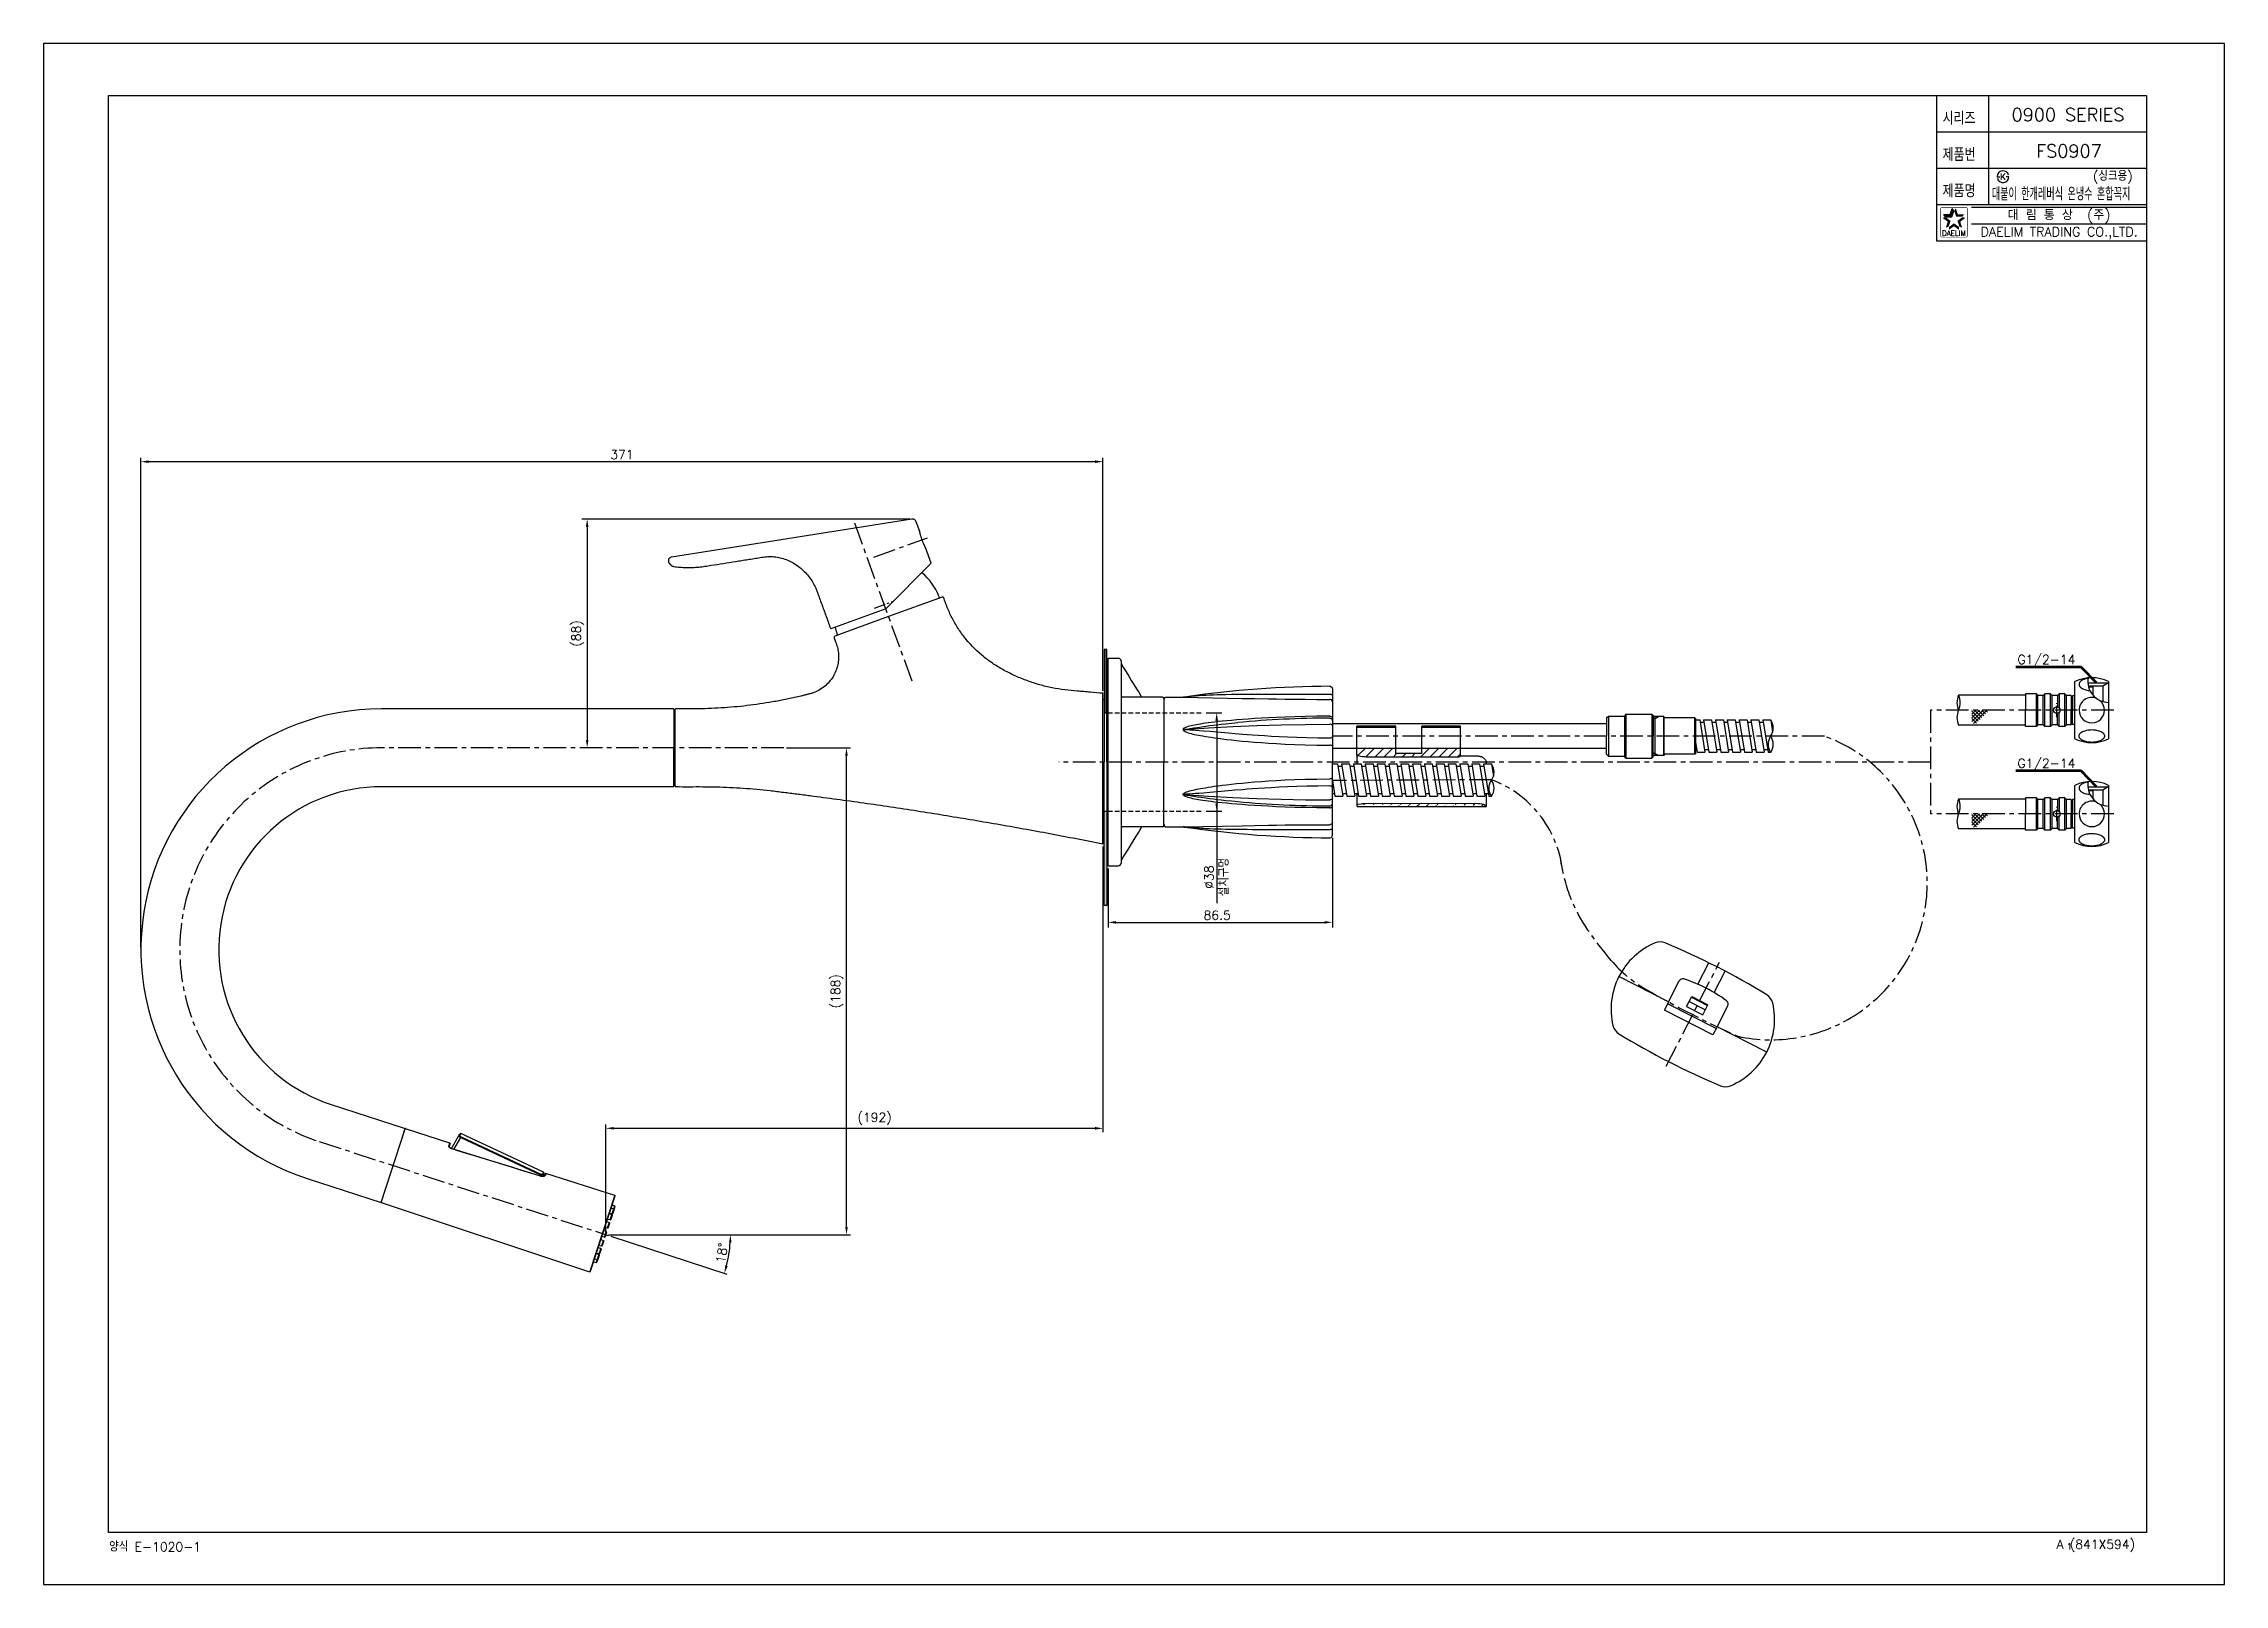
# Model space of a CAD drawing. Extents: x 18066 to 18907, y -8788 to -8194.
import ezdxf
from ezdxf.enums import TextEntityAlignment as Align

# ---------------------------------------------------------------- set-up
doc = ezdxf.new("R2010")
doc.units = 0
doc.header["$LTSCALE"] = 7
doc.header["$MEASUREMENT"] = 0
doc.linetypes.add('CENTER', pattern=[2, 1.25, -0.25, 0.25, -0.25])
doc.linetypes.add('HIDDEN', pattern=[0.375, 0.25, -0.125])
doc.layers.get('0').update_dxf_attribs({"color": 2, "linetype": 'CONTINUOUS'})
for name, color, linetype in [('CL', 1, 'CENTER'), ('D', 2, 'CONTINUOUS'), ('DIM', 2, 'CONTINUOUS'), ('DWG', 7, 'CONTINUOUS'), ('TXT', 4, 'CONTINUOUS'), ('W', 7, 'CONTINUOUS')]:
    doc.layers.add(name, color=color, linetype=linetype)
doc.styles.add('GHS', font='ROMANS.shx', dxfattribs={"bigfont": 'GHS.shx'})
doc.styles.add('HAN', font='TXT.shx', dxfattribs={"bigfont": 'GHS.shx'})
doc.styles.add('ROMANS', font='romans')
doc.dimstyles.new('STANDARD$7', dxfattribs={"dimtxt": 3.5, "dimasz": 3, "dimexe": 1, "dimexo": 1, "dimgap": 1, "dimtad": 1, "dimdec": 4, "dimdsep": 46, "dimtxsty": 'GHS', "dimcen": 1, "dimclrd": 256, "dimclre": 256, "dimclrt": 2, "dimadec": 4, "dimazin": 2, "dimtfac": 1, "dimtdec": 4, "dimtmove": 2, "dimatfit": 2, "dimfxl": 0, "dimtolj": 1, "dimtzin": 0, "dimlwd": -1, "dimlwe": -1, "dimarcsym": 0})
pattern_1 = [(90, (12423.04827, -23794.1919), (-0.3125, 0.15625), [0, -0.3125])]
pattern_2 = [(45, (17105.999, -6236.7626), (-1.767767, 1.767767), [])]

msp = doc.modelspace()

# ---------------------------------------------------------------- texts
at = {"color": 7, "style": 'GHS'}
for s, p in [('0900 SERIES', (18846.24, -8221.47)), ('FS0907', (18846.62, -8235.47))]:
    msp.add_text(s, height=5, dxfattribs=at).set_placement(p, align=Align.MIDDLE)
at = {"style": 'GHS', "width": 0.5}
msp.add_text('대붙이 한개레버식 온냉수 혼합꼭지', height=5, dxfattribs=at).set_placement((18816.86, -8254.49))
at = {"style": 'GHS'}
msp.add_text('(싱크용)', height=3.5, dxfattribs=at).set_placement((18855.89, -8246.87))
at = {"color": 7, "linetype": 'Continuous'}
for s, height, style, p in [('대 림 통 상  (주)', 4, 'GHS', (18842.82, -8260.35)), ('DAELIM TRADING CO.,LTD.', 3.6, 'ROMANS', (18842.82, -8267.12))]:
    msp.add_text(s, height=height, dxfattribs=dict(at, style=style)).set_placement(p, align=Align.MIDDLE)
at = {"color": 2, "linetype": 'Continuous', "style": 'ROMANS'}
msp.add_text('DAELIM', height=2, dxfattribs=at).set_placement((18802.29, -8268.12), align=Align.CENTER)
at = {"insert": (18327.14, -8660.32), "char_height": 3.5, "attachment_point": 5, "rotation": 81, "style": 'GHS'}
msp.add_mtext('\\A1;18°', dxfattribs=at)
at = {"layer": 'D', "char_height": 3.5, "style": 'GHS'}
for s, insert, attachment_point in [('\\A1;371', (18288.58, -8352.47), 5), ('G1/2-14', (18826.76, -8434.41), 7), ('G1/2-14', (18826.76, -8474.41), 7), ('\\A1;(192)', (18386.02, -8608.56), 5)]:
    msp.add_mtext(s, dxfattribs=dict(at, insert=insert, attachment_point=attachment_point))
at = {"layer": 'D', "char_height": 3.5, "attachment_point": 5, "rotation": 90, "style": 'GHS'}
for s, insert in [('\\A1;(88)', (18271.51, -8421.45)), ('\\A1;(188)', (18371.52, -8559.38))]:
    msp.add_mtext(s, dxfattribs=dict(at, insert=insert))
at = {"layer": 'D', "color": 2, "insert": (18518.12, -8530.07), "char_height": 3.5, "attachment_point": 5, "style": 'GHS'}
msp.add_mtext('\\A1;86.5', dxfattribs=at)
at = {"layer": 'DIM', "style": 'GHS', "width": 0.8}
for s, p in [('시리즈', (18797.9, -8225.32)), ('제품번', (18797.9, -8239.32)), ('제품명', (18797.9, -8253.32))]:
    msp.add_text(s, height=5, dxfattribs=at).set_placement(p)
at = {"layer": 'DIM', "insert": (18517.92, -8515.37), "char_height": 3.5, "attachment_point": 5, "rotation": 90, "style": 'GHS'}
msp.add_mtext('%%c38\\P설치구멍', dxfattribs=at)
at = {"layer": 'DWG', "style": 'GHS'}
for s, height, p in [('양식 E-1020-1', 3.5, (18090.83, -8775.33)), ('A (841X594)', 3.5, (18841.83, -8774.33)), ('1', 2.5, (18845.77, -8774.65))]:
    msp.add_text(s, height=height, dxfattribs=at).set_placement(p)

# ---------------------------------------------------------------- blocks, each defined once
blk = doc.blocks.new('BORDER')
for p, q in [((1, 1), (0, 1)), ((0, 1), (0, 0)), ((1, 0), (1, 1)), ((0, 0), (1, 0))]:
    blk.add_line(p, q)
blk = doc.blocks.new('KS')
at = {"layer": 'D'}
for p, q in [((-2.25, 0), (-1.75, 0)), ((-1.75, 0), (-1.25, 0)), ((1.75, 0), (1.25, 0)), ((2.25, 0), (1.75, 0))]:
    blk.add_line(p, q, dxfattribs=at)
for start, end in [(15, 180), (195, 0)]:
    blk.add_arc((0, 0), 2.25, start, end, dxfattribs=at)
at = {"layer": 'D', "style": 'HAN'}
blk.add_text('K', height=2.39, dxfattribs=at).set_placement((0, 0), align=Align.MIDDLE)
blk = doc.blocks.new('A$C00170C1F')
at = {"layer": 'CL'}
blk.add_line((32, 45), (32, 0), dxfattribs=at)
at = {"layer": 'DWG'}
for p, q in [((21.5, 26), (42.5, 26)), ((21.5, 22.5), (21.5, 26)), ((42.5, 22.5), (42.5, 26)), ((0, 22.5), (21.5, 22.5)), ((0, 22.5), (21.5, 22.5)), ((21.5, 23.32), (42.5, 23.32)), ((21.5, 22.5), (21.5, 13.41)), ((28.5, 20.89), (28.5, 16.58)), ((35.5, 20.89), (28.5, 20.89)), ((35.5, 18.71), (28.5, 18.71)), ((35.5, 16.89), (28.5, 16.89)), ((35.5, 20.89), (35.5, 16.58)), ((42.5, 22.5), (64, 22.5)), ((42.5, 22.5), (64, 22.5)), ((42.5, 22.5), (42.5, 13.41)), ((35.5, 16.58), (28.5, 16.58)), ((28.5, 11.3), (28.5, 2.02)), ((35.5, 11.3), (35.5, 2.02))]:
    blk.add_line(p, q, dxfattribs=at)
for centre, radius, start, end in [((10.36, 37.17), 5, 94.37789, 139.87054), ((32, -245.5), 288.5, 85.62211, 94.37789), ((53.64, 37.17), 5, 40.12946, 85.62211), ((27.77, 22.5), 27.77, 139.87054, 180), ((36.23, 22.5), 27.77, 0, 40.12946), ((27.77, 22.5), 27.77, 180, 220.12946), ((36.23, 22.5), 27.77, 319.87054, 0), ((23, 13.41), 1.5, 180, 261.02746), ((32, 70.38), 59.18, 261.02746, 278.98046), ((41, 13.41), 1.5, 278.98046, 0), ((10.36, 7.83), 5, 220.12946, 265.62211), ((32, 290.5), 288.5, 265.62211, 274.37789), ((53.64, 7.83), 5, 274.37789, 319.87054)]:
    blk.add_arc(centre, radius, start, end, dxfattribs=at)

# ---------------------------------------------------------------- hatches: boundary and pattern name
at = {"layer": 'D'}
h = msp.add_hatch(dxfattribs=at)
h.set_pattern_fill('DOTS', color=256, scale=5, angle=90, style=0)
h.set_pattern_definition(pattern_1)
h.paths.add_polyline_path([(18474.58, -8427.64), (18474.58, -8452.02), (18475.58, -8452.02), (18475.58, -8427.64)])
h = msp.add_hatch(dxfattribs=at)
h.set_pattern_fill('ANSI31', color=256, scale=20, style=0)
h.set_pattern_definition(pattern_2)
h.paths.add_polyline_path([(18572.01, -8465.78), (18572.01, -8468.06, 0.363562), (18572.43, -8468.55), (18574.2, -8468.85, 0.040985), (18575.83, -8468.98), (18611.51, -8468.98, 0.610465), (18611.91, -8468.19), (18612.01, -8468.43), (18612.01, -8465.78), (18597.01, -8465.78), (18597.01, -8467.73), (18587.01, -8467.73), (18587.01, -8465.78)])
h = msp.add_hatch(dxfattribs=at)
h.set_pattern_fill('DOTS', color=256, scale=5, angle=90, style=0)
h.set_pattern_definition(pattern_1)
h.paths.add_polyline_path([(18474.58, -8526.37), (18474.58, -8490.02), (18475.58, -8490.02), (18475.58, -8526.37)])
h = msp.add_hatch(dxfattribs=at)
h.set_pattern_fill('ANSI31', color=256, scale=20, style=0)
h.set_pattern_definition(pattern_2)
edge = h.paths.add_edge_path()
edge.add_line((18621.84, -8487.9), (18621.47, -8487.71))
edge.add_arc((18621.71, -8488.17), 0.3, 0.00002, 63.43504)
edge.add_arc((18618.78, -8493.08), 6, 63.43459, 89.75)
edge.add_arc((18572.51, -8487.91), 0.5, 99.46229, 180)
edge.add_line((18572.01, -8487.93), (18572.01, -8487.91))
edge.add_arc((18572.31, -8487.93), 0.3, 180, 270)
edge.add_line((18573.62, -8487.21), (18572.43, -8487.41))
edge.add_arc((18575.27, -8497.08), 10, 90.24949, 99.46229)
edge.add_line((18597.01, -8486.98), (18575.22, -8487.08))
edge.add_line((18622.01, -8488.23), (18572.31, -8488.23))
edge.add_line((18618.81, -8487.08), (18597.01, -8486.98))

# ---------------------------------------------------------------- linework, layer by layer
at = {"color": 7}
for p, q in [((18795.56, -8214.05), (18795.56, -8270.05)), ((18815.56, -8214.05), (18815.56, -8256.05)), ((18795.56, -8228.05), (18876.56, -8228.05)), ((18795.56, -8242.05), (18876.56, -8242.05)), ((18795.56, -8256.05), (18876.56, -8256.05)), ((18795.56, -8270.05), (18876.56, -8270.05))]:
    msp.add_line(p, q, dxfattribs=at)
at = {"color": 2}
for p, q in [((18800.8, -8259.87), (18801.55, -8257.56)), ((18801.47, -8260.78), (18802.22, -8258.48)), ((18802.22, -8258.48), (18801.55, -8257.56)), ((18798.38, -8259.87), (18800.8, -8259.87)), ((18799.04, -8260.78), (18798.38, -8259.87)), ((18799.04, -8260.78), (18801.47, -8260.78)), ((18809.16, -8453.98), (18812.12, -8451.02)), ((18809.16, -8455.39), (18813.54, -8451.02)), ((18809.16, -8452.56), (18810.71, -8451.02)), ((18809.16, -8451.15), (18809.29, -8451.02)), ((18812.33, -8454.57), (18809.16, -8451.4)), ((18809.87, -8456.1), (18814.95, -8451.02)), ((18813.04, -8453.86), (18810.2, -8451.02)), ((18813.75, -8453.15), (18811.61, -8451.02)), ((18814.45, -8452.44), (18813.03, -8451.02)), ((18815.16, -8451.74), (18814.44, -8451.02)), ((18815.87, -8451.03), (18815.86, -8451.02)), ((18811.62, -8455.27), (18809.16, -8452.81)), ((18810.92, -8455.98), (18809.16, -8454.23)), ((18809.16, -8493.98), (18812.12, -8491.02)), ((18809.16, -8495.39), (18813.54, -8491.02)), ((18809.16, -8492.56), (18810.71, -8491.02)), ((18809.16, -8491.15), (18809.29, -8491.02)), ((18812.33, -8494.57), (18809.16, -8491.4)), ((18811.62, -8495.27), (18809.16, -8492.81)), ((18809.87, -8496.1), (18814.95, -8491.02)), ((18813.04, -8493.86), (18810.2, -8491.02)), ((18813.75, -8493.15), (18811.61, -8491.02)), ((18814.45, -8492.44), (18813.03, -8491.02)), ((18815.16, -8491.74), (18814.44, -8491.02)), ((18815.87, -8491.03), (18815.86, -8491.02)), ((18810.92, -8495.98), (18809.16, -8494.23))]:
    msp.add_line(p, q, dxfattribs=at)
at = {"color": 2, "linetype": 'Continuous'}
for p, q in [((18809.06, -8257.05), (18876.56, -8257.05)), ((18809.06, -8263.55), (18876.56, -8263.55))]:
    msp.add_line(p, q, dxfattribs=at)
at = {"color": 7, "linetype": 'Continuous'}
for p, q in [((18400.41, -8377.39), (18307.76, -8391.97)), ((18403.44, -8382.17), (18402.06, -8378.36)), ((18407.9, -8394.41), (18405.66, -8388.28)), ((18390.3, -8412.01), (18407.9, -8394.41)), ((18390.3, -8412.01), (18369.11, -8419.72)), ((18848.93, -8451.02), (18848.93, -8440)), ((18854.11, -8441.67), (18859.68, -8441.67)), ((18308.58, -8450.53), (18195.88, -8450.53)), ((18474.58, -8447.02), (18474.08, -8447.02)), ((18474.58, -8447.02), (18474.58, -8471.02)), ((18475.58, -8447.02), (18476.08, -8447.02)), ((18475.58, -8471.02), (18475.58, -8447.02)), ((18848.93, -8462.04), (18848.93, -8451.02)), ((18587.01, -8457.2), (18572.01, -8457.2)), ((18572.01, -8468.52), (18572.01, -8457.2)), ((18587.01, -8457.7), (18572.01, -8457.7)), ((18587.01, -8467.73), (18587.01, -8457.2)), ((18597.01, -8467.73), (18597.01, -8457.2)), ((18612.01, -8457.2), (18597.01, -8457.2)), ((18612.01, -8457.7), (18597.01, -8457.7)), ((18612.01, -8468.42), (18612.01, -8457.2)), ((18572.02, -8468.72), (18572.01, -8468.92)), ((18572.02, -8468.63), (18572.02, -8468.66)), ((18572.02, -8468.67), (18572.02, -8468.72)), ((18572.43, -8468.55), (18574.19, -8468.85)), ((18597.01, -8467.73), (18587.01, -8467.73)), ((18612.51, -8468.64), (18617.87, -8468.64)), ((18474.58, -8495.02), (18474.58, -8471.02)), ((18475.58, -8471.02), (18475.58, -8495.02)), ((18572.01, -8468.92), (18572.01, -8469.15)), ((18572.01, -8469.15), (18572.01, -8469.39)), ((18572.01, -8469.39), (18572.01, -8471.73)), ((18575.84, -8468.98), (18611.51, -8468.98)), ((18622.01, -8471.73), (18622.01, -8471.02)), ((18308.58, -8480.53), (18195.88, -8480.53)), ((18572.01, -8483.23), (18572.01, -8487.93)), ((18622.01, -8488.19), (18622.01, -8483.23)), ((18848.93, -8491.02), (18848.93, -8480)), ((18854.11, -8481.67), (18859.68, -8481.67)), ((18572.01, -8487.93), (18572.01, -8487.91)), ((18622.01, -8488.23), (18572.31, -8488.23)), ((18573.62, -8487.21), (18572.43, -8487.41)), ((18597.01, -8486.98), (18575.22, -8487.08)), ((18618.81, -8487.08), (18597.01, -8486.98)), ((18621.84, -8487.9), (18621.47, -8487.71)), ((18848.93, -8502.04), (18848.93, -8491.02)), ((18474.58, -8495.02), (18474.08, -8495.02)), ((18475.58, -8495.02), (18476.08, -8495.02)), ((18176.46, -8603.05), (18205.02, -8612.33)), ((18167.18, -8631.58), (18195.75, -8640.86))]:
    msp.add_line(p, q, dxfattribs=at)
msp.add_line((18284.27, -8653.85), (18329.05, -8668.4))
at = {"color": 2, "linetype": 'Continuous', "const_width": 0.2}
for points in [[(18797.04, -8257.92, -0.414214), (18797.79, -8257.17)], [(18797.04, -8267.92), (18797.04, -8257.92, -1)], [(18797.79, -8257.17), (18806.79, -8257.17, -0.414214), (18807.54, -8257.92, 0.043396)], [(18807.54, -8257.92), (18807.54, -8267.92, -0.414214), (18806.79, -8268.67)], [(18806.79, -8268.67), (18798.04, -8268.67, -0.414214), (18797.04, -8267.92, 0.672398)]]:
    msp.add_lwpolyline(points, format="xyb", dxfattribs=at)
at = {"color": 7, "linetype": 'Continuous'}
for points in [[(18572.01, -8468.52), (18572.01, -8468.55), (18572.01, -8468.58), (18572.01, -8468.6), (18572.02, -8468.63)], [(18572.02, -8468.66), (18572.02, -8468.67), (18572.02, -8468.67)], [(18572.02, -8468.67), (18572.02, -8468.67), (18572.02, -8468.67), (18572.02, -8468.67)], [(18612.01, -8468.42), (18612.01, -8468.44), (18612.02, -8468.46), (18612.04, -8468.48), (18612.05, -8468.5)], [(18612.05, -8468.5), (18612.08, -8468.52), (18612.11, -8468.54), (18612.14, -8468.56), (18612.18, -8468.58), (18612.22, -8468.59), (18612.27, -8468.61), (18612.31, -8468.62), (18612.36, -8468.63), (18612.41, -8468.63), (18612.46, -8468.63), (18612.51, -8468.64)], [(18617.87, -8468.64), (18618.09, -8468.64), (18618.31, -8468.65), (18618.53, -8468.66), (18618.74, -8468.68), (18618.96, -8468.71), (18619.17, -8468.74), (18619.37, -8468.78), (18619.57, -8468.83), (18619.77, -8468.88), (18619.96, -8468.94), (18620.14, -8469.01), (18620.32, -8469.08), (18620.48, -8469.17), (18620.65, -8469.26), (18620.8, -8469.36), (18620.94, -8469.48), (18621.07, -8469.6), (18621.2, -8469.73)], [(18621.2, -8469.73), (18621.33, -8469.88), (18621.45, -8470.04), (18621.57, -8470.2), (18621.69, -8470.37), (18621.81, -8470.54), (18621.93, -8470.71)], [(18621.93, -8470.71), (18621.95, -8470.76), (18621.97, -8470.8), (18621.99, -8470.85), (18622, -8470.9), (18622.01, -8470.96), (18622.01, -8471.02)]]:
    msp.add_lwpolyline(points, dxfattribs=at)
for centre, radius, start, end in [((18400.65, -8378.88), 1.51, 83.51626, 98.90685), ((18400.65, -8378.87), 1.5, 79.83421, 83.48001), ((18400.64, -8378.88), 1.51, 64.56283, 79.79957), ((18400.65, -8378.87), 1.5, 63.05682, 64.52882), ((18400.64, -8378.88), 1.5, 20.01443, 63.03085), ((18307.99, -8393.45), 1.5, 115.78528, 170.96045), ((18308, -8393.46), 1.51, 98.98417, 115.73479), ((18308, -8393.45), 1.5, 172.5494, 202.06603), ((18307.99, -8393.45), 1.49, 170.98533, 172.50695), ((18855.43, -8453.52), 15, 64.32071, 115.67929), ((18195.88, -8543.33), 92.8, 90, 251.98753), ((18572.51, -8468.06), 0.5, 180, 260.53771), ((18575.84, -8458.98), 10, 260.53771, 269.99999), ((18611.51, -8468.48), 0.5, 270, 0), ((18855.43, -8448.52), 15, 244.32071, 295.67929), ((18195.88, -8543.33), 62.8, 90, 251.98753), ((18855.43, -8493.52), 15, 64.32071, 115.67929), ((18572.51, -8487.91), 0.5, 99.46229, 180), ((18572.31, -8487.93), 0.3, 180, 270), ((18575.27, -8497.08), 10, 90.24949, 99.46229), ((18618.78, -8493.08), 6, 63.43459, 89.75), ((18621.71, -8488.17), 0.3, 0.00002, 63.43504), ((18855.43, -8488.52), 15, 244.32071, 295.67929)]:
    msp.add_arc(centre, radius, start, end, dxfattribs=at)
at = {"color": 2, "linetype": 'Continuous'}
for centre, radius, start, end in [((18810.21, -8448.17), 6.77, 154.67098, 204.89297), ((18810.21, -8453.87), 6.77, 155.10703, 205.32902), ((18797.93, -8448.12), 6.78, 334.70702, 24.85692), ((18810.21, -8488.17), 6.77, 154.67098, 204.89297), ((18797.93, -8488.12), 6.78, 334.70702, 24.85692), ((18810.21, -8493.87), 6.77, 155.10703, 205.32902)]:
    msp.add_arc(centre, radius, start, end, dxfattribs=at)
for centre, radius, start, end in [((18727.21, -8457.9), 5.38, 324.51066, 35.48934), ((18735.98, -8464.15), 5.39, 144.53814, 215.46186), ((18727.21, -8464.15), 5.39, 324.53814, 35.46186), ((18619.52, -8474.86), 5.38, 324.51066, 35.48934), ((18628.29, -8481.11), 5.39, 144.53814, 215.46186), ((18619.52, -8481.11), 5.39, 324.53814, 35.46186), ((18282.36, -8653.23), 48.08, 345.57533, 356.42467)]:
    msp.add_arc(centre, radius, start, end)
at = {"color": 7, "linetype": 'Continuous'}
for points, knots in [([(18405.66, -8388.28), (18405.66, -8388.28), (18405.66, -8388.27), (18405.66, -8388.27), (18405.66, -8388.27), (18405.65, -8388.26), (18405.65, -8388.24), (18405.63, -8388.22), (18405.62, -8388.19), (18405.6, -8388.15), (18405.57, -8388.1), (18405.53, -8388.03), (18405.48, -8387.92), (18405.4, -8387.78), (18405.32, -8387.61), (18405.22, -8387.41), (18405.12, -8387.2), (18404.97, -8386.88), (18404.78, -8386.45), (18404.55, -8385.89), (18404.33, -8385.3), (18404.12, -8384.71), (18403.94, -8384.14), (18403.81, -8383.68), (18403.72, -8383.34), (18403.66, -8383.11), (18403.61, -8382.9), (18403.56, -8382.72), (18403.53, -8382.56), (18403.5, -8382.44), (18403.48, -8382.36), (18403.47, -8382.31), (18403.46, -8382.27), (18403.45, -8382.23), (18403.45, -8382.2), (18403.45, -8382.19), (18403.44, -8382.18), (18403.44, -8382.17), (18403.44, -8382.17), (18403.44, -8382.17), (18403.44, -8382.17)], [0, 0, 0, 0, 0.000153, 0.00061, 0.001371, 0.002435, 0.005466, 0.009696, 0.015116, 0.021716, 0.029472, 0.038361, 0.05945, 0.084776, 0.114072, 0.147057, 0.183407, 0.222774, 0.309052, 0.402642, 0.499971, 0.597303, 0.690903, 0.777194, 0.816566, 0.852922, 0.885911, 0.915211, 0.94054, 0.961632, 0.970523, 0.978281, 0.984881, 0.990302, 0.994532, 0.997564, 0.998628, 0.999389, 0.999847, 1, 1, 1, 1]), ([(18308.62, -8395.65), (18309.42, -8395.75), (18311.01, -8395.91), (18313.41, -8396.02), (18315.41, -8396.01), (18317.01, -8395.93), (18318.2, -8395.84), (18319.4, -8395.71), (18320.98, -8395.49), (18323.75, -8395.05), (18327.7, -8394.43), (18331.65, -8393.81), (18334.81, -8393.31), (18337.18, -8392.93), (18339.15, -8392.62), (18340.74, -8392.38), (18342.32, -8392.13), (18343.9, -8391.86), (18345.5, -8391.79), (18347.1, -8391.83), (18349.08, -8392.1), (18351.41, -8392.73), (18353.62, -8393.66), (18355.71, -8394.86), (18357.63, -8396.3), (18359.37, -8397.96), (18360.91, -8399.81), (18362.02, -8401.48), (18362.79, -8402.88), (18363.32, -8403.96), (18363.78, -8405.07), (18364.18, -8406.19), (18364.59, -8407.32), (18365.14, -8408.83), (18365.82, -8410.71), (18366.65, -8412.96), (18367.47, -8415.22), (18368.29, -8417.47), (18368.83, -8418.97), (18369.11, -8419.72)], [0, 0, 0, 0, 0.031254, 0.062508, 0.093761, 0.10939, 0.125019, 0.140645, 0.156273, 0.187528, 0.250034, 0.31254, 0.343793, 0.375047, 0.4063, 0.421926, 0.437553, 0.468802, 0.484428, 0.500056, 0.531291, 0.562529, 0.593768, 0.625008, 0.656249, 0.68749, 0.718731, 0.749973, 0.7656, 0.781227, 0.796854, 0.812481, 0.828107, 0.843734, 0.874987, 0.90624, 0.937494, 0.968747, 1, 1, 1, 1]), ([(18306.6, -8394.02), (18306.63, -8394.11), (18306.73, -8394.29), (18307, -8394.65), (18307.43, -8395.06), (18307.93, -8395.39), (18308.33, -8395.57), (18308.53, -8395.62), (18308.62, -8395.63)], [0, 0, 0, 0, 0.106792, 0.22935, 0.502237, 0.773829, 0.894918, 1, 1, 1, 1])]:
    msp.add_open_spline(points, degree=3, knots=knots, dxfattribs=at)
at = {"color": 2}
for points in [[(18800.8, -8259.87), (18801.47, -8260.78), (18801.55, -8257.56), (18802.22, -8258.48)], [(18803.03, -8257.56), (18802.37, -8258.48), (18803.78, -8259.87), (18803.12, -8260.78)], [(18799.88, -8262.7), (18800.96, -8262.35), (18797.92, -8261.27), (18799, -8260.92)], [(18798.38, -8259.87), (18799.04, -8260.78), (18800.8, -8259.87), (18801.47, -8260.78)], [(18799.13, -8265), (18800.21, -8264.65), (18799.88, -8262.7), (18800.96, -8262.35)], [(18802.29, -8264.45), (18802.29, -8263.32), (18800.33, -8265.87), (18800.33, -8264.74)], [(18804.25, -8265.87), (18804.25, -8264.74), (18802.29, -8264.45), (18802.29, -8263.32)], [(18803.78, -8259.87), (18803.12, -8260.78), (18806.21, -8259.87), (18805.54, -8260.78)], [(18806.66, -8261.27), (18805.59, -8260.92), (18804.7, -8262.7), (18803.62, -8262.35)], [(18804.7, -8262.7), (18803.62, -8262.35), (18805.45, -8265), (18804.37, -8264.65)]]:
    msp.add_solid(points, dxfattribs=at)
for points in [[(18329.85, -8656.22), (18330.85, -8656.25), (18330.45, -8653.23)], [(18329.41, -8665.35), (18328.45, -8665.07), (18328.09, -8668.09)]]:
    msp.add_solid(points)
at = {"layer": 'CL'}
for p, q in [((18385.71, -8392.08), (18406.43, -8384.54)), ((18863.93, -8451.02), (18793.19, -8451.02)), ((18793.19, -8451.02), (18793.19, -8491.02)), ((18351.08, -8465.53), (18195.8, -8465.53)), ((18752.32, -8461.02), (18562.58, -8461.02)), ((18793.19, -8471.02), (18457.08, -8471.02)), ((18624.01, -8477.87), (18562.58, -8478.13)), ((18863.93, -8491.02), (18793.19, -8491.02))]:
    msp.add_line(p, q, dxfattribs=at)
at = {"layer": 'CL', "ltscale": 0.5}
for p, q in [((18841.93, -8453.77), (18841.93, -8448.27)), ((18841.93, -8493.77), (18841.93, -8488.27))]:
    msp.add_line(p, q, dxfattribs=at)
at = {"layer": 'CL', "linetype": 'CENTER'}
msp.add_line((18171.82, -8617.31), (18283.32, -8653.54), dxfattribs=at)
msp.add_arc((18195.88, -8543.33), 77.8, 90, 252.01362, dxfattribs=at)
at = {"layer": 'CL'}
for centre, radius, start, end in [((18731.61, -8517.73), 60.37, 257.87748, 69.94571), ((18609.03, -8517.73), 42.59, 7.29686, 69.4065), ((18708.37, -8515.29), 50, 220.09229, 240.22077), ((18890.84, -8196.41), 417.39, 240.22077, 245.67823)]:
    msp.add_arc(centre, radius, start, end, dxfattribs=at)
msp.add_open_spline([(18670.12, -8547.49), (18663.71, -8539.87), (18654.65, -8527.76), (18651.33, -8513.24), (18650.49, -8507.99)], degree=3, knots=[8.629872, 8.629872, 8.629872, 8.629872, 37.797333, 53.628396, 53.628396, 53.628396, 53.628396], dxfattribs=at)
at = {"layer": 'D'}
for p, q in [((18103.08, -8542.33), (18103.08, -8353.72)), ((18471.08, -8355.22), (18106.08, -8355.22)), ((18474.08, -8443.51), (18474.08, -8353.72)), ((18399.65, -8377.37), (18273.18, -8377.37)), ((18275.18, -8380.37), (18275.18, -8462.53)), ((18853.95, -8440.54), (18861.63, -8440.54)), ((18669.03, -8453.27), (18669.03, -8468.77)), ((18675.28, -8453.27), (18675.28, -8468.77)), ((18675.71, -8452.52), (18675.71, -8469.52)), ((18685.78, -8452.52), (18685.78, -8469.52)), ((18687.08, -8454.27), (18686.28, -8454.27)), ((18687.08, -8454.27), (18688.38, -8453.52)), ((18690.38, -8468.52), (18690.38, -8453.52)), ((18702.38, -8468.02), (18702.38, -8454.02)), ((18352.08, -8465.53), (18376.69, -8465.53)), ((18375.19, -8650.23), (18375.19, -8468.53)), ((18687.08, -8467.77), (18686.28, -8467.77)), ((18687.08, -8467.77), (18688.38, -8468.52)), ((18853.95, -8480.54), (18861.63, -8480.54)), ((18474.08, -8503.53), (18474.08, -8613.73)), ((18282.36, -8652.23), (18282.36, -8610.73)), ((18285.36, -8612.23), (18471.08, -8612.23)), ((18283.36, -8653.23), (18376.69, -8653.23))]:
    msp.add_line(p, q, dxfattribs=at)
at = {"layer": 'D', "color": 7}
for p, q in [((18854.19, -8442.02), (18855.93, -8442.02)), ((18855.93, -8445.29), (18855.93, -8442.02)), ((18854.19, -8482.02), (18855.93, -8482.02)), ((18855.93, -8485.29), (18855.93, -8482.02))]:
    msp.add_line(p, q, dxfattribs=at)
at = {"layer": 'D', "color": 0}
for p, q in [((18859.68, -8441.67), (18859.68, -8447.68)), ((18848.93, -8461.7), (18848.93, -8451.02)), ((18859.68, -8481.67), (18859.68, -8487.68)), ((18848.93, -8501.7), (18848.93, -8491.02))]:
    msp.add_line(p, q, dxfattribs=at)
at = {"layer": 'D', "color": 2}
for p, q in [((18562.58, -8500.22), (18562.58, -8534.82)), ((18476.08, -8512.02), (18476.08, -8534.82)), ((18479.08, -8532.82), (18559.58, -8532.82))]:
    msp.add_line(p, q, dxfattribs=at)
at = {"layer": 'D'}
for points in [[(18474.58, -8427.64), (18474.58, -8452.02), (18475.58, -8452.02), (18475.58, -8427.64)], [(18474.58, -8526.37), (18474.58, -8490.02), (18475.58, -8490.02), (18475.58, -8526.37)]]:
    msp.add_lwpolyline(points, close=True, dxfattribs=at)
for centre in [(18861.93, -8440), (18861.93, -8480)]:
    msp.add_arc(centre, 8, 169.78672, 270, dxfattribs=at)
for points in [[(18106.08, -8354.72), (18106.08, -8355.72), (18103.08, -8355.22)], [(18471.08, -8354.72), (18471.08, -8355.72), (18474.08, -8355.22)], [(18274.68, -8380.37), (18275.68, -8380.37), (18275.18, -8377.37)], [(18274.68, -8462.53), (18275.68, -8462.53), (18275.18, -8465.53)], [(18374.69, -8468.53), (18375.69, -8468.53), (18375.19, -8465.53)], [(18285.36, -8611.73), (18285.36, -8612.73), (18282.36, -8612.23)], [(18471.08, -8611.73), (18471.08, -8612.73), (18474.08, -8612.23)], [(18374.69, -8650.23), (18375.69, -8650.23), (18375.19, -8653.23)]]:
    msp.add_solid(points, dxfattribs=at)
at = {"layer": 'D', "color": 2}
for points in [[(18479.08, -8532.32), (18479.08, -8533.32), (18476.08, -8532.82)], [(18559.58, -8532.32), (18559.58, -8533.32), (18562.58, -8532.82)]]:
    msp.add_solid(points, dxfattribs=at)
at = {"layer": 'DIM'}
for p, q in [((18474.58, -8447.02), (18474.58, -8447.02)), ((18513.88, -8452.02), (18519.95, -8452.02)), ((18517.95, -8455.02), (18517.95, -8525.41)), ((18513.88, -8490.02), (18519.95, -8490.02)), ((18474.58, -8495.02), (18474.58, -8495.02))]:
    msp.add_line(p, q, dxfattribs=at)
at = {"layer": 'DIM', "color": 3, "linetype": 'HIDDEN'}
for p, q in [((18476.08, -8452.02), (18512.88, -8452.02)), ((18476.08, -8490.02), (18512.88, -8490.02))]:
    msp.add_line(p, q, dxfattribs=at)
at = {"layer": 'DIM'}
for points in [[(18517.45, -8455.02), (18518.45, -8455.02), (18517.95, -8452.02)], [(18517.45, -8487.02), (18518.45, -8487.02), (18517.95, -8490.02)]]:
    msp.add_solid(points, dxfattribs=at)
at = {"layer": 'DWG'}
for p, q in [((18412.03, -8407.4), (18391.36, -8414.92)), ((18410.76, -8407.12), (18410.9, -8407.49)), ((18391.36, -8414.92), (18370.69, -8422.45)), ((18371.48, -8421.41), (18371.62, -8421.79)), ((18476.08, -8471.02), (18476.08, -8431.02)), ((18476.08, -8431.02), (18480.08, -8431.02)), ((18481.08, -8432.02), (18481.08, -8510.02)), ((18561.73, -8441.82), (18562.1, -8441.97)), ((18562.1, -8441.97), (18562.35, -8442.19)), ((18562.35, -8442.19), (18562.52, -8442.49)), ((18562.52, -8442.49), (18562.58, -8442.82)), ((18562.58, -8442.82), (18562.58, -8471.02)), ((18308.58, -8450.53), (18308.58, -8465.53)), ((18309.08, -8451.63), (18308.58, -8451.63)), ((18309.08, -8465.53), (18309.08, -8450.81)), ((18474.08, -8471.02), (18474.08, -8444.51)), ((18497.08, -8446.02), (18481.58, -8446.02)), ((18497.58, -8446.52), (18497.58, -8471.02)), ((18497.58, -8447.02), (18497.58, -8449.02)), ((18498.58, -8446.02), (18504.99, -8446.02)), ((18504.99, -8446.02), (18527.8, -8446.49)), ((18505.22, -8446.02), (18505.07, -8446.02)), ((18505.33, -8446), (18505.5, -8445.98)), ((18505.5, -8445.98), (18505.51, -8445.98)), ((18505.51, -8445.98), (18505.5, -8445.98)), ((18505.51, -8445.98), (18505.51, -8445.98)), ((18516.78, -8445.2), (18515.33, -8445.25)), ((18518.2, -8445.15), (18516.78, -8445.2)), ((18519.73, -8445.11), (18518.2, -8445.15)), ((18521.52, -8445.07), (18519.73, -8445.11)), ((18523.69, -8445.03), (18521.52, -8445.07)), ((18526.39, -8444.99), (18523.69, -8445.03)), ((18529.75, -8444.96), (18526.39, -8444.99)), ((18527.8, -8446.49), (18532.56, -8446.58)), ((18545.29, -8444.93), (18539.06, -8444.93)), ((18829.93, -8445.27), (18804.09, -8445.27)), ((18834.05, -8444.77), (18829.93, -8444.77)), ((18829.93, -8444.77), (18829.93, -8451.02)), ((18829.93, -8457.27), (18829.93, -8451.02)), ((18834.05, -8457.27), (18834.05, -8444.77)), ((18834.05, -8444.77), (18834.7, -8445.42)), ((18834.68, -8456.64), (18834.68, -8445.41)), ((18836.66, -8445.42), (18834.7, -8445.42)), ((18837.31, -8444.77), (18836.66, -8445.42)), ((18836.66, -8456.62), (18836.66, -8445.42)), ((18837.31, -8457.27), (18837.31, -8444.77)), ((18839.55, -8444.77), (18837.31, -8444.77)), ((18839.55, -8457.27), (18839.55, -8444.77)), ((18839.55, -8444.77), (18840.2, -8445.42)), ((18840.2, -8456.62), (18840.2, -8445.42)), ((18842.16, -8445.42), (18840.2, -8445.42)), ((18842.81, -8444.77), (18842.16, -8445.42)), ((18842.16, -8445.42), (18842.16, -8449.79)), ((18845.05, -8444.77), (18842.81, -8444.77)), ((18842.81, -8444.77), (18842.81, -8450.14)), ((18842.81, -8457.27), (18842.81, -8451.9)), ((18845.05, -8457.27), (18845.05, -8444.77)), ((18845.05, -8444.77), (18845.7, -8445.42)), ((18845.7, -8456.62), (18845.7, -8445.42)), ((18847.43, -8445.42), (18845.7, -8445.42)), ((18847.43, -8445.42), (18847.43, -8451.02)), ((18847.93, -8447.27), (18847.43, -8447.27)), ((18847.43, -8456.62), (18847.43, -8451.02)), ((18847.93, -8445.52), (18847.93, -8451.02)), ((18848.93, -8445.52), (18847.93, -8445.52)), ((18847.93, -8456.52), (18847.93, -8451.02)), ((18505.5, -8458.5), (18505.51, -8458.5)), ((18505.51, -8458.54), (18505.51, -8458.46)), ((18507.66, -8458.08), (18509.19, -8457.85)), ((18508.64, -8458.75), (18507.66, -8458.68)), ((18509.8, -8458.83), (18508.64, -8458.75)), ((18509.19, -8457.85), (18510.49, -8457.65)), ((18511.24, -8458.95), (18509.8, -8458.83)), ((18510.49, -8457.65), (18512.05, -8457.43)), ((18512.88, -8459.08), (18511.24, -8458.95)), ((18512.05, -8457.43), (18513.72, -8457.19)), ((18515.33, -8459.29), (18512.88, -8459.08)), ((18513.72, -8457.19), (18515.33, -8456.98)), ((18515.33, -8456.98), (18516.78, -8456.8)), ((18522.54, -8459.93), (18515.33, -8459.29)), ((18516.78, -8456.8), (18518.2, -8456.63)), ((18518.2, -8456.63), (18519.73, -8456.45)), ((18519.73, -8456.45), (18521.51, -8456.25)), ((18521.51, -8456.25), (18523.68, -8456.02)), ((18524.96, -8460.13), (18522.54, -8459.93)), ((18668.28, -8456.27), (18562.58, -8456.27)), ((18668.28, -8454.02), (18669.03, -8453.27)), ((18668.28, -8454.02), (18668.28, -8461.02)), ((18669.03, -8453.27), (18675.28, -8453.27)), ((18675.71, -8452.52), (18675.28, -8453.27)), ((18675.71, -8452.52), (18685.78, -8452.52)), ((18686.28, -8453.02), (18685.78, -8452.52)), ((18686.28, -8453.02), (18686.28, -8461.02)), ((18690.38, -8453.52), (18686.28, -8453.52)), ((18687.08, -8468.52), (18687.08, -8453.52)), ((18690.38, -8453.52), (18690.58, -8453.72)), ((18690.58, -8453.72), (18690.58, -8454.02)), ((18690.58, -8468.02), (18690.58, -8454.02)), ((18702.38, -8454.02), (18690.58, -8454.02)), ((18702.38, -8454.02), (18702.58, -8454.22)), ((18702.58, -8454.22), (18702.58, -8467.82)), ((18702.58, -8454.77), (18704.22, -8454.77)), ((18704.22, -8454.77), (18706.26, -8467.27)), ((18705.9, -8455.77), (18704.38, -8455.77)), ((18705.74, -8454.77), (18707.78, -8467.27)), ((18705.74, -8454.77), (18708.78, -8454.77)), ((18708.78, -8454.77), (18710.82, -8467.27)), ((18710.46, -8455.77), (18708.94, -8455.77)), ((18710.3, -8454.77), (18712.34, -8467.27)), ((18710.3, -8454.77), (18713.34, -8454.77)), ((18713.34, -8454.77), (18715.38, -8467.27)), ((18715.03, -8455.77), (18713.51, -8455.77)), ((18714.87, -8454.77), (18716.91, -8467.27)), ((18714.87, -8454.77), (18717.91, -8454.77)), ((18717.91, -8454.77), (18719.94, -8467.27)), ((18719.59, -8455.77), (18718.07, -8455.77)), ((18719.43, -8454.77), (18721.46, -8467.27)), ((18719.43, -8454.77), (18722.47, -8454.77)), ((18722.47, -8454.77), (18724.5, -8467.27)), ((18724.16, -8455.77), (18722.64, -8455.77)), ((18724, -8454.77), (18726.03, -8467.27)), ((18724, -8454.77), (18727.04, -8454.77)), ((18727.04, -8454.77), (18729.07, -8467.27)), ((18728.72, -8455.77), (18727.2, -8455.77)), ((18728.56, -8454.77), (18730.59, -8467.27)), ((18728.56, -8454.77), (18731.6, -8454.77)), ((18731.6, -8454.77), (18732.36, -8459.47)), ((18732.16, -8455.77), (18731.77, -8455.77)), ((18829.93, -8456.77), (18804.09, -8456.77)), ((18834.05, -8457.27), (18829.93, -8457.27)), ((18834.05, -8457.27), (18834.7, -8456.62)), ((18836.66, -8456.62), (18834.7, -8456.62)), ((18837.31, -8457.27), (18836.66, -8456.62)), ((18839.55, -8457.27), (18837.31, -8457.27)), ((18839.55, -8457.27), (18840.2, -8456.62)), ((18842.16, -8456.62), (18840.2, -8456.62)), ((18842.16, -8456.62), (18842.16, -8452.25)), ((18842.81, -8457.27), (18842.16, -8456.62)), ((18845.05, -8457.27), (18842.81, -8457.27)), ((18845.05, -8457.27), (18845.7, -8456.62)), ((18847.43, -8456.62), (18845.7, -8456.62)), ((18847.93, -8454.77), (18847.43, -8454.77)), ((18848.93, -8456.52), (18847.93, -8456.52)), ((18308.58, -8480.53), (18308.58, -8465.53)), ((18309.08, -8480.21), (18309.08, -8465.53)), ((18668.28, -8465.77), (18562.58, -8465.77)), ((18668.28, -8468.02), (18668.28, -8461.02)), ((18668.28, -8468.02), (18669.03, -8468.77)), ((18669.03, -8468.77), (18675.28, -8468.77)), ((18675.71, -8469.52), (18675.28, -8468.77)), ((18686.28, -8469.02), (18686.28, -8461.02)), ((18690.38, -8468.52), (18686.28, -8468.52)), ((18690.38, -8468.52), (18690.58, -8468.32)), ((18690.58, -8468.02), (18690.58, -8468.32)), ((18702.38, -8468.02), (18690.58, -8468.02)), ((18702.38, -8468.02), (18702.58, -8467.82)), ((18702.58, -8463.36), (18703.22, -8467.27)), ((18703.05, -8466.27), (18702.58, -8466.27)), ((18703.22, -8467.27), (18706.26, -8467.27)), ((18707.61, -8466.27), (18706.09, -8466.27)), ((18707.78, -8467.27), (18710.82, -8467.27)), ((18712.17, -8466.27), (18710.65, -8466.27)), ((18712.34, -8467.27), (18715.38, -8467.27)), ((18716.69, -8466.27), (18715.21, -8466.27)), ((18716.74, -8466.27), (18715.22, -8466.27)), ((18716.91, -8467.27), (18719.94, -8467.27)), ((18721.3, -8466.27), (18719.78, -8466.27)), ((18721.46, -8467.27), (18724.5, -8467.27)), ((18725.82, -8466.27), (18724.34, -8466.27)), ((18725.87, -8466.27), (18724.35, -8466.27)), ((18726.03, -8467.27), (18729.07, -8467.27)), ((18730.43, -8466.27), (18728.91, -8466.27)), ((18730.59, -8467.27), (18731.6, -8467.27)), ((18474.08, -8502.53), (18474.08, -8471.02)), ((18476.08, -8511.02), (18476.08, -8471.02)), ((18497.58, -8495.02), (18497.58, -8471.02)), ((18562.58, -8499.22), (18562.58, -8471.02)), ((18562.58, -8471.73), (18564.57, -8471.73)), ((18564.57, -8471.73), (18566.61, -8484.23)), ((18566.25, -8472.73), (18564.73, -8472.73)), ((18566.09, -8471.73), (18568.13, -8484.23)), ((18566.09, -8471.73), (18569.13, -8471.73)), ((18569.13, -8471.73), (18571.17, -8484.23)), ((18570.82, -8472.73), (18569.3, -8472.73)), ((18570.66, -8471.73), (18572.7, -8484.23)), ((18570.66, -8471.73), (18573.7, -8471.73)), ((18573.7, -8471.73), (18575.74, -8484.23)), ((18575.38, -8472.73), (18573.86, -8472.73)), ((18575.22, -8471.73), (18577.26, -8484.23)), ((18575.22, -8471.73), (18578.26, -8471.73)), ((18578.26, -8471.73), (18580.3, -8484.23)), ((18579.95, -8472.73), (18578.43, -8472.73)), ((18579.79, -8471.73), (18581.83, -8484.23)), ((18579.79, -8471.73), (18582.83, -8471.73)), ((18582.83, -8471.73), (18584.87, -8484.23)), ((18584.51, -8472.73), (18582.99, -8472.73)), ((18584.35, -8471.73), (18586.39, -8484.23)), ((18584.35, -8471.73), (18587.39, -8471.73)), ((18587.39, -8471.73), (18589.42, -8484.23)), ((18589.08, -8472.73), (18587.56, -8472.73)), ((18588.92, -8471.73), (18590.95, -8484.23)), ((18588.92, -8471.73), (18591.96, -8471.73)), ((18591.96, -8471.73), (18593.99, -8484.23)), ((18593.64, -8472.73), (18592.12, -8472.73)), ((18593.48, -8471.73), (18595.51, -8484.23)), ((18593.48, -8471.73), (18596.52, -8471.73)), ((18596.52, -8471.73), (18598.55, -8484.23)), ((18598.21, -8472.73), (18596.69, -8472.73)), ((18598.05, -8471.73), (18600.08, -8484.23)), ((18598.05, -8471.73), (18601.09, -8471.73)), ((18601.09, -8471.73), (18603.12, -8484.23)), ((18602.77, -8472.73), (18601.25, -8472.73)), ((18602.61, -8471.73), (18604.64, -8484.23)), ((18602.61, -8471.73), (18605.64, -8471.73)), ((18605.64, -8471.73), (18607.68, -8484.23)), ((18607.34, -8472.73), (18605.82, -8472.73)), ((18607.17, -8471.73), (18609.21, -8484.23)), ((18607.17, -8471.73), (18610.21, -8471.73)), ((18610.21, -8471.73), (18612.25, -8484.23)), ((18611.9, -8472.73), (18610.38, -8472.73)), ((18611.73, -8471.73), (18613.77, -8484.23)), ((18611.73, -8471.73), (18614.77, -8471.73)), ((18614.77, -8471.73), (18616.81, -8484.23)), ((18616.47, -8472.73), (18614.95, -8472.73)), ((18616.3, -8471.73), (18618.34, -8484.23)), ((18616.3, -8471.73), (18619.34, -8471.73)), ((18619.34, -8471.73), (18621.38, -8484.23)), ((18621.03, -8472.73), (18619.51, -8472.73)), ((18620.86, -8471.73), (18622.9, -8484.23)), ((18620.86, -8471.73), (18623.9, -8471.73)), ((18623.9, -8471.73), (18624.67, -8476.43)), ((18624.47, -8472.73), (18624.08, -8472.73)), ((18675.71, -8469.52), (18685.78, -8469.52)), ((18686.28, -8469.02), (18685.78, -8469.52)), ((18309.08, -8479.43), (18308.58, -8479.43)), ((18505.5, -8483.54), (18505.51, -8483.54)), ((18505.51, -8483.5), (18505.51, -8483.58)), ((18508.64, -8483.29), (18507.66, -8483.36)), ((18507.66, -8483.96), (18509.19, -8484.2)), ((18509.8, -8483.21), (18508.64, -8483.29)), ((18509.19, -8484.2), (18510.49, -8484.39)), ((18511.24, -8483.1), (18509.8, -8483.21)), ((18510.49, -8484.39), (18512.05, -8484.61)), ((18512.88, -8482.96), (18511.24, -8483.1)), ((18512.05, -8484.61), (18513.72, -8484.85)), ((18515.33, -8482.75), (18512.88, -8482.96)), ((18513.72, -8484.85), (18515.33, -8485.06)), ((18522.54, -8482.11), (18515.33, -8482.75)), ((18515.33, -8485.06), (18516.78, -8485.24)), ((18516.78, -8485.24), (18518.2, -8485.42)), ((18518.2, -8485.42), (18519.73, -8485.59)), ((18519.73, -8485.59), (18521.51, -8485.79)), ((18524.96, -8481.91), (18522.54, -8482.11)), ((18562.58, -8478.17), (18563.57, -8484.23)), ((18563.4, -8483.23), (18562.58, -8483.23)), ((18563.57, -8484.23), (18566.61, -8484.23)), ((18567.96, -8483.23), (18566.44, -8483.23)), ((18568.13, -8484.23), (18571.17, -8484.23)), ((18572.48, -8483.23), (18571, -8483.23)), ((18572.53, -8483.23), (18571.01, -8483.23)), ((18572.7, -8484.23), (18575.74, -8484.23)), ((18577.09, -8483.23), (18575.57, -8483.23)), ((18577.26, -8484.23), (18580.3, -8484.23)), ((18581.61, -8483.23), (18580.13, -8483.23)), ((18581.66, -8483.23), (18580.14, -8483.23)), ((18581.83, -8484.23), (18584.87, -8484.23)), ((18586.22, -8483.23), (18584.7, -8483.23)), ((18586.39, -8484.23), (18589.42, -8484.23)), ((18590.74, -8483.23), (18589.26, -8483.23)), ((18590.79, -8483.23), (18589.27, -8483.23)), ((18590.95, -8484.23), (18593.99, -8484.23)), ((18595.35, -8483.23), (18593.83, -8483.23)), ((18595.51, -8484.23), (18598.55, -8484.23)), ((18599.87, -8483.23), (18598.39, -8483.23)), ((18599.92, -8483.23), (18598.4, -8483.23)), ((18600.08, -8484.23), (18603.12, -8484.23)), ((18604.48, -8483.23), (18602.96, -8483.23)), ((18604.64, -8484.23), (18607.68, -8484.23)), ((18609, -8483.23), (18607.52, -8483.23)), ((18609.05, -8483.23), (18607.53, -8483.23)), ((18609.21, -8484.23), (18612.25, -8484.23)), ((18613.61, -8483.23), (18612.09, -8483.23)), ((18613.77, -8484.23), (18616.81, -8484.23)), ((18618.13, -8483.23), (18616.65, -8483.23)), ((18618.18, -8483.23), (18616.66, -8483.23)), ((18618.34, -8484.23), (18621.38, -8484.23)), ((18622.74, -8483.23), (18621.22, -8483.23)), ((18622.9, -8484.23), (18623.9, -8484.23)), ((18829.93, -8485.27), (18804.09, -8485.27)), ((18834.05, -8484.77), (18829.93, -8484.77)), ((18829.93, -8484.77), (18829.93, -8491.02)), ((18834.05, -8497.27), (18834.05, -8484.77)), ((18834.05, -8484.77), (18834.7, -8485.42)), ((18834.68, -8496.64), (18834.68, -8485.41)), ((18836.66, -8485.42), (18834.7, -8485.42)), ((18837.31, -8484.77), (18836.66, -8485.42)), ((18836.66, -8496.62), (18836.66, -8485.42)), ((18837.31, -8497.27), (18837.31, -8484.77)), ((18839.55, -8484.77), (18837.31, -8484.77)), ((18839.55, -8497.27), (18839.55, -8484.77)), ((18839.55, -8484.77), (18840.2, -8485.42)), ((18840.2, -8496.62), (18840.2, -8485.42)), ((18842.16, -8485.42), (18840.2, -8485.42)), ((18842.81, -8484.77), (18842.16, -8485.42)), ((18842.16, -8485.42), (18842.16, -8489.79)), ((18845.05, -8484.77), (18842.81, -8484.77)), ((18842.81, -8484.77), (18842.81, -8490.14)), ((18845.05, -8497.27), (18845.05, -8484.77)), ((18845.05, -8484.77), (18845.7, -8485.42)), ((18845.7, -8496.62), (18845.7, -8485.42)), ((18847.43, -8485.42), (18845.7, -8485.42)), ((18847.43, -8485.42), (18847.43, -8491.02)), ((18847.93, -8485.52), (18847.93, -8491.02)), ((18848.93, -8485.52), (18847.93, -8485.52)), ((18497.58, -8495.52), (18497.58, -8493.27)), ((18521.51, -8485.79), (18523.68, -8486.02)), ((18829.93, -8497.27), (18829.93, -8491.02)), ((18842.16, -8496.62), (18842.16, -8492.25)), ((18842.81, -8497.27), (18842.81, -8491.9)), ((18847.93, -8487.27), (18847.43, -8487.27)), ((18847.43, -8496.62), (18847.43, -8491.02)), ((18847.93, -8496.52), (18847.93, -8491.02)), ((18497.08, -8496.02), (18481.58, -8496.02)), ((18498.58, -8496.02), (18504.99, -8496.02)), ((18504.99, -8496.02), (18527.8, -8495.56)), ((18505.22, -8496.02), (18505.07, -8496.02)), ((18505.33, -8496.04), (18505.5, -8496.06)), ((18505.5, -8496.06), (18505.51, -8496.07)), ((18505.51, -8496.06), (18505.5, -8496.06)), ((18505.51, -8496.06), (18505.51, -8496.07)), ((18516.78, -8496.85), (18515.33, -8496.79)), ((18518.2, -8496.89), (18516.78, -8496.85)), ((18519.73, -8496.93), (18518.2, -8496.89)), ((18521.52, -8496.97), (18519.73, -8496.93)), ((18523.69, -8497.01), (18521.52, -8496.97)), ((18526.39, -8497.05), (18523.69, -8497.01)), ((18529.75, -8497.08), (18526.39, -8497.05)), ((18527.8, -8495.56), (18532.56, -8495.47)), ((18545.29, -8497.11), (18539.06, -8497.11)), ((18561.73, -8500.22), (18562.1, -8500.07)), ((18562.1, -8500.07), (18562.35, -8499.85)), ((18562.35, -8499.85), (18562.52, -8499.55)), ((18562.52, -8499.55), (18562.58, -8499.22)), ((18829.93, -8496.77), (18804.09, -8496.77)), ((18834.05, -8497.27), (18829.93, -8497.27)), ((18834.05, -8497.27), (18834.7, -8496.62)), ((18836.66, -8496.62), (18834.7, -8496.62)), ((18837.31, -8497.27), (18836.66, -8496.62)), ((18839.55, -8497.27), (18837.31, -8497.27)), ((18839.55, -8497.27), (18840.2, -8496.62)), ((18842.16, -8496.62), (18840.2, -8496.62)), ((18842.81, -8497.27), (18842.16, -8496.62)), ((18845.05, -8497.27), (18842.81, -8497.27)), ((18845.05, -8497.27), (18845.7, -8496.62)), ((18847.43, -8496.62), (18845.7, -8496.62)), ((18847.93, -8494.77), (18847.43, -8494.77)), ((18848.93, -8496.52), (18847.93, -8496.52)), ((18476.08, -8511.02), (18480.08, -8511.02))]:
    msp.add_line(p, q, dxfattribs=at)
at = {"layer": 'DWG', "color": 0, "linetype": 'CENTER'}
for p, q in [((18859.68, -8441.67), (18861.93, -8440.37)), ((18859.68, -8481.67), (18861.93, -8480.37))]:
    msp.add_line(p, q, dxfattribs=at)
at = {"layer": 'DWG', "color": 0}
for p, q in [((18861.93, -8440), (18861.93, -8451.02)), ((18861.93, -8451.02), (18861.93, -8462.04)), ((18861.93, -8480), (18861.93, -8491.02)), ((18861.93, -8491.02), (18861.93, -8502.04))]:
    msp.add_line(p, q, dxfattribs=at)
at = {"layer": 'DWG', "color": 7, "linetype": 'Continuous'}
for p, q in [((18195.78, -8640.77), (18204.99, -8612.42)), ((18203.88, -8615.85), (18205.02, -8612.33)), ((18222.23, -8617.91), (18205.18, -8612.48)), ((18221.88, -8619.06), (18222.23, -8617.91)), ((18222.37, -8617.96), (18221.98, -8619.24)), ((18222.85, -8620.05), (18226.12, -8614.38)), ((18223.12, -8620.16), (18223.01, -8620.12)), ((18223.18, -8620.18), (18223.12, -8620.16)), ((18223.17, -8620.19), (18223.18, -8620.18)), ((18257.21, -8630.65), (18223.18, -8620.18)), ((18223.81, -8620.37), (18226.47, -8615.77)), ((18226.5, -8614.26), (18226.08, -8614.99)), ((18226.58, -8615.53), (18226.47, -8615.77)), ((18226.47, -8615.77), (18257.23, -8630.12)), ((18258.37, -8629.12), (18226.5, -8614.26)), ((18226.58, -8615.53), (18257.35, -8629.87)), ((18257.23, -8630.12), (18257.05, -8630.61)), ((18257.2, -8630.67), (18257.21, -8630.65)), ((18257.35, -8629.87), (18257.23, -8630.12)), ((18258.52, -8629.49), (18258.05, -8630.78)), ((18258.08, -8629.91), (18258.37, -8629.12)), ((18259.02, -8629.78), (18258.75, -8630.58)), ((18259.21, -8629.69), (18258.93, -8630.49)), ((18285.79, -8638.15), (18259.21, -8629.69)), ((18195.75, -8640.86), (18195.78, -8640.77)), ((18276.21, -8667.64), (18195.91, -8641.02)), ((18285.85, -8637.96), (18276.27, -8667.45)), ((18276.53, -8667.32), (18285.98, -8638.22)), ((18283.74, -8645.11), (18284.64, -8645.47)), ((18284.74, -8645.21), (18283.77, -8645.01)), ((18284.46, -8642.9), (18285.36, -8643.26)), ((18284.84, -8641.74), (18285.74, -8642.09)), ((18285.88, -8642.4), (18285.03, -8645.04)), ((18285.38, -8643.22), (18285.36, -8643.26)), ((18282.54, -8651.96), (18281.64, -8651.57)), ((18282.96, -8650.67), (18282, -8650.46)), ((18282.68, -8652.26), (18282.11, -8654.01)), ((18282.77, -8648.11), (18283.66, -8648.49)), ((18283.97, -8647.55), (18283.02, -8647.35)), ((18283.24, -8650.53), (18283.23, -8650.56)), ((18283.25, -8650.51), (18283.24, -8650.53)), ((18283.81, -8648.79), (18283.25, -8650.51)), ((18283.66, -8648.49), (18283.69, -8648.5)), ((18283.71, -8649.1), (18283.7, -8649.11)), ((18283.81, -8648.77), (18283.81, -8648.79)), ((18284.79, -8645.78), (18284.26, -8647.38)), ((18284.69, -8646.08), (18284.67, -8646.14)), ((18278.73, -8660.52), (18279.63, -8660.93)), ((18279.71, -8660.66), (18278.77, -8660.43)), ((18279.76, -8661.23), (18278.91, -8663.87)), ((18279.49, -8658.19), (18280.39, -8658.59)), ((18279.67, -8661.54), (18279.66, -8661.57)), ((18280.69, -8657.65), (18279.74, -8657.42)), ((18280.53, -8658.89), (18280, -8660.5)), ((18280.5, -8655.07), (18281.4, -8655.46)), ((18281.82, -8654.18), (18280.87, -8653.96)), ((18280.98, -8657.48), (18280.97, -8657.51)), ((18281.54, -8655.77), (18280.98, -8657.48)), ((18281.09, -8657.17), (18281.08, -8657.18)), ((18278.61, -8664.04), (18277.67, -8663.8)), ((18278.99, -8662.87), (18278.05, -8662.63)), ((18278.99, -8662.87), (18278.98, -8662.92))]:
    msp.add_line(p, q, dxfattribs=at)
at = {"layer": 'DWG'}
for points in [[(18504.99, -8446.02), (18505.16, -8446.02), (18505.33, -8446)], [(18505.51, -8445.98), (18505.36, -8446), (18505.22, -8446.02)], [(18506.4, -8445.87), (18505.73, -8445.95), (18505.51, -8445.98)], [(18515.33, -8445.25), (18513.72, -8445.33), (18512.88, -8445.37), (18512.05, -8445.42), (18511.24, -8445.47), (18510.48, -8445.52), (18509.8, -8445.57), (18509.19, -8445.61), (18508.64, -8445.66), (18508.13, -8445.7), (18507.66, -8445.75), (18507.22, -8445.79), (18506.82, -8445.83), (18506.4, -8445.87)], [(18539.06, -8444.93), (18533.93, -8444.94), (18531.73, -8444.95), (18529.75, -8444.96)], [(18532.56, -8446.58), (18537.97, -8446.67), (18541.02, -8446.71), (18544.36, -8446.76), (18548.04, -8446.8), (18552.1, -8446.83), (18556.6, -8446.86), (18561.58, -8446.87)], [(18561.58, -8444.95), (18556.99, -8444.95), (18545.29, -8444.93)], [(18562.58, -8445.28), (18562.53, -8445.18), (18562.39, -8445.09), (18562.17, -8445.01), (18561.89, -8444.97), (18561.58, -8444.95)], [(18562.58, -8447.83), (18562.53, -8447.54), (18562.4, -8447.28), (18562.18, -8447.06), (18561.9, -8446.92), (18561.58, -8446.87)], [(18505.07, -8458.27), (18505.03, -8458.35), (18505, -8458.43), (18504.99, -8458.52)], [(18505.5, -8458.5), (18505.33, -8458.51), (18505.16, -8458.52), (18504.99, -8458.52)], [(18504.99, -8458.52), (18505, -8458.61), (18505.03, -8458.69), (18505.07, -8458.77)], [(18561.58, -8453.36), (18556.61, -8453.39), (18552.11, -8453.46), (18548.05, -8453.56), (18544.37, -8453.68), (18541.04, -8453.81), (18537.99, -8453.95), (18535.19, -8454.1), (18532.57, -8454.26), (18530.12, -8454.43), (18527.82, -8454.6), (18525.67, -8454.77), (18523.67, -8454.94), (18521.82, -8455.11), (18520.12, -8455.28), (18518.57, -8455.45), (18517.15, -8455.61), (18515.86, -8455.77), (18514.69, -8455.92), (18513.62, -8456.07), (18512.65, -8456.22), (18511.76, -8456.36), (18510.94, -8456.5), (18510.18, -8456.63), (18509.46, -8456.77), (18508.79, -8456.9), (18508.14, -8457.04), (18507.52, -8457.2), (18506.91, -8457.38), (18506.33, -8457.57), (18505.8, -8457.78), (18505.36, -8458.01), (18505.07, -8458.27)], [(18505.51, -8458.46), (18505.36, -8458.4), (18505.22, -8458.34), (18505.07, -8458.27)], [(18505.51, -8458.54), (18505.36, -8458.62), (18505.22, -8458.7), (18505.07, -8458.77)], [(18505.07, -8458.77), (18505.36, -8459.04), (18505.8, -8459.28), (18506.33, -8459.5), (18506.9, -8459.7), (18507.51, -8459.89), (18508.14, -8460.06), (18508.78, -8460.21), (18509.45, -8460.36), (18510.17, -8460.51), (18510.93, -8460.66), (18511.75, -8460.81), (18512.64, -8460.97), (18513.61, -8461.14), (18514.68, -8461.31), (18515.85, -8461.49), (18517.14, -8461.68), (18518.55, -8461.87), (18520.11, -8462.07), (18521.8, -8462.27), (18523.65, -8462.48), (18525.65, -8462.69), (18527.8, -8462.91), (18530.1, -8463.12), (18532.56, -8463.33), (18535.17, -8463.54), (18537.97, -8463.74), (18541.02, -8463.92), (18544.36, -8464.1), (18548.04, -8464.26), (18552.1, -8464.39), (18556.6, -8464.49), (18561.58, -8464.53)], [(18505.5, -8458.5), (18505.5, -8458.48), (18505.5, -8458.47), (18505.51, -8458.46)], [(18505.51, -8458.54), (18505.5, -8458.53), (18505.5, -8458.51), (18505.5, -8458.5)], [(18505.51, -8458.5), (18514.8, -8457.87), (18524.12, -8457.36), (18533.47, -8456.96), (18542.83, -8456.67), (18552.2, -8456.49), (18561.58, -8456.42)], [(18505.51, -8458.46), (18505.73, -8458.41), (18506.03, -8458.35), (18506.4, -8458.29), (18507.66, -8458.08)], [(18506.03, -8458.59), (18505.73, -8458.56), (18505.51, -8458.54)], [(18507.66, -8458.68), (18506.82, -8458.63), (18506.03, -8458.59)], [(18523.68, -8456.02), (18524.96, -8455.9), (18526.1, -8455.79)], [(18561.58, -8461.79), (18556.99, -8461.75), (18552.76, -8461.67), (18548.86, -8461.56), (18545.29, -8461.43), (18542.03, -8461.28), (18539.06, -8461.12), (18536.37, -8460.96), (18533.93, -8460.8), (18531.73, -8460.65), (18529.75, -8460.51), (18527.98, -8460.37), (18524.96, -8460.13)], [(18561.58, -8453.36), (18561.89, -8453.39), (18562.16, -8453.49), (18562.38, -8453.64), (18562.53, -8453.84), (18562.58, -8454.06)], [(18561.58, -8454.1), (18561.78, -8454.12), (18562.1, -8454.24), (18562.35, -8454.47), (18562.52, -8454.76), (18562.58, -8455.1)], [(18562.58, -8456.92), (18562.53, -8456.77), (18562.4, -8456.63), (18562.18, -8456.52), (18561.9, -8456.45), (18561.58, -8456.42)], [(18562.58, -8461.14), (18562.53, -8461.34), (18562.39, -8461.52), (18562.17, -8461.67), (18561.89, -8461.76), (18561.58, -8461.79)], [(18562.58, -8464.79), (18562.53, -8464.71), (18562.4, -8464.64), (18562.18, -8464.58), (18561.9, -8464.55), (18561.58, -8464.53)], [(18562.58, -8477.25), (18562.53, -8477.33), (18562.4, -8477.4), (18562.18, -8477.46), (18561.9, -8477.49), (18561.58, -8477.51)], [(18504.99, -8483.52), (18505, -8483.43), (18505.03, -8483.35), (18505.07, -8483.27)], [(18505.07, -8483.77), (18505.03, -8483.69), (18505, -8483.61), (18504.99, -8483.52)], [(18505.5, -8483.54), (18505.33, -8483.53), (18505.16, -8483.52), (18504.99, -8483.52)], [(18505.07, -8483.27), (18505.36, -8483), (18505.8, -8482.76), (18506.33, -8482.54), (18506.9, -8482.34), (18507.51, -8482.15), (18508.14, -8481.99), (18508.78, -8481.83), (18509.45, -8481.68), (18510.17, -8481.54), (18510.93, -8481.39), (18511.75, -8481.23), (18512.64, -8481.07), (18513.61, -8480.9), (18514.68, -8480.73), (18515.85, -8480.55), (18517.14, -8480.37), (18518.55, -8480.17), (18520.11, -8479.98), (18521.8, -8479.77), (18523.65, -8479.56), (18525.65, -8479.35), (18527.8, -8479.13), (18530.1, -8478.92), (18532.56, -8478.71), (18535.17, -8478.5), (18537.97, -8478.31), (18541.02, -8478.12), (18544.36, -8477.94), (18548.04, -8477.78), (18552.1, -8477.65), (18556.6, -8477.56), (18561.58, -8477.51)], [(18505.51, -8483.5), (18505.36, -8483.42), (18505.22, -8483.34), (18505.07, -8483.27)], [(18505.51, -8483.58), (18505.36, -8483.64), (18505.22, -8483.7), (18505.07, -8483.77)], [(18561.58, -8488.69), (18556.61, -8488.65), (18552.11, -8488.58), (18548.05, -8488.48), (18544.37, -8488.36), (18541.04, -8488.23), (18537.99, -8488.09), (18535.19, -8487.94), (18532.57, -8487.78), (18530.12, -8487.62), (18527.82, -8487.45), (18525.67, -8487.27), (18523.67, -8487.1), (18521.82, -8486.93), (18520.12, -8486.76), (18518.57, -8486.59), (18517.15, -8486.43), (18515.86, -8486.27), (18514.69, -8486.12), (18513.62, -8485.97), (18512.65, -8485.82), (18511.76, -8485.68), (18510.94, -8485.54), (18510.18, -8485.41), (18509.46, -8485.27), (18508.79, -8485.14), (18508.14, -8485), (18507.52, -8484.84), (18506.91, -8484.67), (18506.33, -8484.47), (18505.8, -8484.26), (18505.36, -8484.03), (18505.07, -8483.77)], [(18505.51, -8483.5), (18505.5, -8483.51), (18505.5, -8483.53), (18505.5, -8483.54)], [(18505.5, -8483.54), (18505.5, -8483.56), (18505.5, -8483.57), (18505.51, -8483.58)], [(18506.03, -8483.45), (18505.73, -8483.48), (18505.51, -8483.5)], [(18505.51, -8483.54), (18514.8, -8484.17), (18524.12, -8484.68), (18533.47, -8485.08), (18542.83, -8485.37), (18552.2, -8485.55), (18561.58, -8485.62)], [(18505.51, -8483.58), (18505.73, -8483.63), (18506.03, -8483.69), (18506.4, -8483.75), (18507.66, -8483.96)], [(18507.66, -8483.36), (18506.82, -8483.41), (18506.03, -8483.45)], [(18561.58, -8480.25), (18556.99, -8480.29), (18552.76, -8480.37), (18548.86, -8480.48), (18545.29, -8480.62), (18542.03, -8480.76), (18539.06, -8480.92), (18536.37, -8481.08), (18533.93, -8481.24), (18531.73, -8481.39), (18529.75, -8481.53), (18527.98, -8481.67), (18524.96, -8481.91)], [(18562.58, -8480.91), (18562.53, -8480.7), (18562.39, -8480.52), (18562.17, -8480.38), (18561.89, -8480.28), (18561.58, -8480.25)], [(18562.58, -8485.12), (18562.53, -8485.27), (18562.4, -8485.41), (18562.18, -8485.52), (18561.9, -8485.59), (18561.58, -8485.62)], [(18523.68, -8486.02), (18524.96, -8486.14), (18526.1, -8486.25)], [(18561.58, -8487.94), (18561.78, -8487.92), (18562.1, -8487.8), (18562.35, -8487.58), (18562.52, -8487.28), (18562.58, -8486.94)], [(18561.58, -8488.69), (18561.89, -8488.65), (18562.16, -8488.56), (18562.38, -8488.4), (18562.53, -8488.2), (18562.58, -8487.98)], [(18504.99, -8496.02), (18505.16, -8496.03), (18505.33, -8496.04)], [(18505.51, -8496.06), (18505.36, -8496.04), (18505.22, -8496.02)], [(18506.4, -8496.17), (18505.73, -8496.09), (18505.51, -8496.06)], [(18515.33, -8496.79), (18513.72, -8496.72), (18512.88, -8496.67), (18512.05, -8496.62), (18511.24, -8496.57), (18510.48, -8496.52), (18509.8, -8496.47), (18509.19, -8496.43), (18508.64, -8496.38), (18508.13, -8496.34), (18507.66, -8496.3), (18507.22, -8496.25), (18506.82, -8496.21), (18506.4, -8496.17)], [(18539.06, -8497.11), (18533.93, -8497.1), (18531.73, -8497.1), (18529.75, -8497.08)], [(18532.56, -8495.47), (18537.97, -8495.37), (18541.02, -8495.33), (18544.36, -8495.29), (18548.04, -8495.25), (18552.1, -8495.21), (18556.6, -8495.19), (18561.58, -8495.17)], [(18561.58, -8497.09), (18556.99, -8497.09), (18545.29, -8497.11)], [(18562.58, -8494.21), (18562.53, -8494.5), (18562.4, -8494.77), (18562.18, -8494.98), (18561.9, -8495.12), (18561.58, -8495.17)], [(18562.58, -8496.76), (18562.53, -8496.86), (18562.39, -8496.96), (18562.17, -8497.03), (18561.89, -8497.07), (18561.58, -8497.09)]]:
    msp.add_lwpolyline(points, dxfattribs=at)
at = {"layer": 'DWG', "color": 7, "linetype": 'Continuous'}
for points in [[(18223.01, -8620.12), (18222.9, -8620.08), (18222.8, -8620.03), (18222.69, -8619.98), (18222.59, -8619.92), (18222.5, -8619.86), (18222.41, -8619.8), (18222.33, -8619.74), (18222.25, -8619.68), (18222.19, -8619.62), (18222.13, -8619.56), (18222.08, -8619.5), (18222.04, -8619.44), (18222.01, -8619.39), (18221.99, -8619.34), (18221.98, -8619.3), (18221.98, -8619.27), (18221.98, -8619.24), (18221.98, -8619.24)], [(18257.39, -8630.7), (18257.28, -8630.67), (18257.21, -8630.65)], [(18258.75, -8630.58), (18258.74, -8630.6), (18258.72, -8630.62), (18258.69, -8630.65), (18258.64, -8630.67), (18258.59, -8630.7), (18258.53, -8630.72), (18258.45, -8630.74), (18258.37, -8630.76), (18258.28, -8630.77), (18258.18, -8630.78), (18258.08, -8630.78), (18257.97, -8630.78), (18257.86, -8630.78), (18257.74, -8630.77), (18257.62, -8630.75), (18257.5, -8630.73), (18257.39, -8630.7)], [(18258.36, -8629.14), (18258.36, -8629.12), (18258.37, -8629.12)], [(18284.64, -8645.47), (18284.67, -8645.48), (18284.69, -8645.5), (18284.71, -8645.52), (18284.73, -8645.54), (18284.75, -8645.56), (18284.77, -8645.58), (18284.78, -8645.61), (18284.79, -8645.64), (18284.8, -8645.67), (18284.8, -8645.7), (18284.8, -8645.72), (18284.79, -8645.75), (18284.79, -8645.78)], [(18285.03, -8645.04), (18285.02, -8645.07), (18285, -8645.09), (18284.99, -8645.12), (18284.97, -8645.14), (18284.95, -8645.16), (18284.92, -8645.18), (18284.9, -8645.19), (18284.87, -8645.2), (18284.84, -8645.21), (18284.82, -8645.21), (18284.79, -8645.22), (18284.76, -8645.21), (18284.74, -8645.21)], [(18283.23, -8650.56), (18283.21, -8650.58), (18283.19, -8650.6), (18283.17, -8650.62), (18283.15, -8650.64), (18283.12, -8650.65), (18283.1, -8650.66), (18283.07, -8650.67), (18283.04, -8650.68), (18283.01, -8650.68), (18282.98, -8650.68), (18282.96, -8650.67)], [(18283.69, -8648.5), (18283.71, -8648.51), (18283.73, -8648.53), (18283.76, -8648.55), (18283.77, -8648.57), (18283.79, -8648.6), (18283.8, -8648.62), (18283.81, -8648.65), (18283.82, -8648.68), (18283.82, -8648.71), (18283.82, -8648.74), (18283.81, -8648.77)], [(18284.26, -8647.38), (18284.25, -8647.41), (18284.24, -8647.44), (18284.22, -8647.46), (18284.21, -8647.48), (18284.19, -8647.5), (18284.16, -8647.52), (18284.14, -8647.53), (18284.11, -8647.54), (18284.08, -8647.55), (18284.06, -8647.56), (18284.03, -8647.56), (18284, -8647.56), (18283.97, -8647.55)], [(18279.63, -8660.93), (18279.65, -8660.94), (18279.67, -8660.95), (18279.7, -8660.97), (18279.72, -8660.99), (18279.73, -8661.02), (18279.75, -8661.04), (18279.76, -8661.07), (18279.77, -8661.09), (18279.77, -8661.12), (18279.78, -8661.15), (18279.78, -8661.18), (18279.77, -8661.21), (18279.76, -8661.23)], [(18279.79, -8660.67), (18279.76, -8660.67), (18279.73, -8660.67), (18279.71, -8660.66)], [(18280.39, -8658.59), (18280.41, -8658.6), (18280.43, -8658.61)], [(18280.97, -8657.51), (18280.96, -8657.53), (18280.94, -8657.56), (18280.92, -8657.58), (18280.9, -8657.6), (18280.88, -8657.62), (18280.85, -8657.63), (18280.83, -8657.64), (18280.8, -8657.65), (18280.77, -8657.65), (18280.74, -8657.65), (18280.71, -8657.65), (18280.69, -8657.65)], [(18281.4, -8655.46), (18281.42, -8655.48), (18281.45, -8655.49), (18281.47, -8655.51), (18281.49, -8655.53), (18281.51, -8655.55), (18281.52, -8655.58), (18281.53, -8655.6), (18281.54, -8655.63), (18281.55, -8655.66), (18281.55, -8655.69), (18281.55, -8655.72), (18281.55, -8655.74), (18281.54, -8655.77)], [(18279.29, -8662.71), (18279.28, -8662.73), (18279.26, -8662.76), (18279.25, -8662.78), (18279.23, -8662.81), (18279.2, -8662.83), (18279.18, -8662.84), (18279.16, -8662.86), (18279.13, -8662.87), (18279.1, -8662.87), (18279.07, -8662.88), (18279.04, -8662.88), (18279.01, -8662.88), (18278.99, -8662.87)]]:
    msp.add_lwpolyline(points, dxfattribs=at)
at = {"layer": 'DWG'}
for centre in [(18841.93, -8451.02), (18841.93, -8491.02)]:
    msp.add_circle(centre, 1.25, dxfattribs=at)
for centre, radius, start, end in [((18391.12, -8414.27), 20.9, 20, 50.97381), ((18410.62, -8407.6), 0.3, 290, 20), ((18412.21, -8407.87), 0.5, 19.96951, 110), ((18370.86, -8422.92), 0.5, 110, 199.91691), ((18391.12, -8414.27), 20.9, 193.40605, 200), ((18371.9, -8421.69), 0.3, 200, 290), ((18480.08, -8432.02), 1, 0, 90), ((18562.62, -8836.39), 394.57, 90.12887, 98.32224), ((18309.38, -8450.81), 0.3, 90.00329, 180), ((18481.58, -8445.52), 0.5, 180, 270), ((18497.08, -8446.52), 0.5, 0, 90), ((18498.58, -8447.02), 1, 90, 180), ((18562.62, -8848.66), 394.57, 90.15098, 95.30899), ((18309.38, -8480.21), 0.3, 180, 270.00144), ((18562.62, -8093.38), 394.57, 264.69101, 269.84902), ((18481.58, -8496.52), 0.5, 90, 180), ((18497.08, -8495.52), 0.5, 270, 0), ((18498.58, -8495.02), 1, 180, 270), ((18562.62, -8105.65), 394.57, 261.67776, 269.87113), ((18480.08, -8510.02), 1, 270, 0)]:
    msp.add_arc(centre, radius, start, end, dxfattribs=at)
at = {"layer": 'DWG', "color": 7, "linetype": 'Continuous'}
for centre, radius, start, end in [((18855.43, -8451.02), 4.9, 68.87252, 180), ((18855.43, -8451.02), 4.9, 180, 0), ((18855.43, -8451.02), 4.9, 0, 50.05336), ((18855.43, -8491.02), 4.9, 68.87252, 180), ((18855.43, -8491.02), 4.9, 180, 0), ((18855.43, -8491.02), 4.9, 0, 50.05336), ((18205.18, -8612.49), 0.2, 72.33784, 162), ((18222.18, -8618.06), 0.15, 343, 72.8), ((18224.06, -8617.3), 3.03, 248.49552, 252.88836), ((18226.38, -8614.53), 0.3, 65, 150), ((18258.14, -8627.62), 3.19, 252.89348, 257.07219), ((18258.24, -8629.39), 0.3, 340, 65), ((18259.16, -8629.83), 0.15, 72.8, 161), ((18196.03, -8640.64), 0.2, 162, 251.66216), ((18284.79, -8644.97), 0.25, 258.29982, 342), ((18285.27, -8643.49), 0.25, 342, 68.29849), ((18282.44, -8652.19), 0.25, 342.00007, 67.00183), ((18284.03, -8647.31), 0.25, 269.98918, 342), ((18284.55, -8645.7), 0.25, 342, 48.46376), ((18279.77, -8660.42), 0.25, 256.03615, 342), ((18280.29, -8658.81), 0.25, 342, 66.03513), ((18281.87, -8653.94), 0.25, 256.99823, 341.99993), ((18276.34, -8667.26), 0.2, 251.66216, 342), ((18278.67, -8663.8), 0.25, 255.52242, 342)]:
    msp.add_arc(centre, radius, start, end, dxfattribs=at)
at = {"layer": 'DWG'}
for points, knots in [([(18474.08, -8444.51), (18472.44, -8444.37), (18469.99, -8444.16), (18466.71, -8443.87), (18463.44, -8443.58), (18459.34, -8443.25), (18454.47, -8442.46), (18449.67, -8441.3), (18444.98, -8439.79), (18440.41, -8437.92), (18436.75, -8436.1), (18433.95, -8434.49), (18431.93, -8433.24), (18429.98, -8431.9), (18426.23, -8429.03), (18422.27, -8425.12), (18418.51, -8420.05), (18416.08, -8415.99), (18414.58, -8412.77), (18413.72, -8410.56), (18413.23, -8409.24), (18412.89, -8408.28), (18412.68, -8407.7)], [0, 0, 0, 0, 0.0637899, 0.0956849, 0.1275798, 0.1913657, 0.2551405, 0.3189153, 0.38269, 0.4464644, 0.5103187, 0.5412036, 0.5718141, 0.6024078, 0.633012, 0.7552287, 0.8164152, 0.8776017, 0.938788, 0.9540909, 0.9693936, 0.9935276, 0.9935276, 0.9935276, 0.9935276]), ([(18370.39, -8423.09), (18370.58, -8423.62), (18370.9, -8424.5), (18371.36, -8425.72), (18371.78, -8427.12), (18372.11, -8428.93), (18372.17, -8431.2), (18371.87, -8433.55), (18371.16, -8435.91), (18370.05, -8438.15), (18368.58, -8440.17), (18366.78, -8441.91), (18364.72, -8443.32), (18362.83, -8444.19), (18361.24, -8444.69), (18360.03, -8444.98), (18358.83, -8445.29), (18357.21, -8445.68), (18355.19, -8446.15), (18352.76, -8446.67), (18349.5, -8447.33), (18345.41, -8448.07), (18340.49, -8448.82), (18335.55, -8449.44), (18330.59, -8449.92), (18325.62, -8450.26), (18318.55, -8450.56), (18313.13, -8450.51), (18309.38, -8450.51)], [0.0062639, 0.0062639, 0.0062639, 0.0062639, 0.0276099, 0.0414142, 0.0552157, 0.0828007, 0.1103935, 0.1403093, 0.171465, 0.2026788, 0.2338897, 0.2651492, 0.2963184, 0.3275314, 0.3431534, 0.358775, 0.3744, 0.390025, 0.4212748, 0.4525245, 0.4837743, 0.5462723, 0.6087704, 0.6712684, 0.7337665, 0.7962645, 0.8587503, 1, 1, 1, 1]), ([(18481.08, -8433.05), (18483.72, -8437.37), (18486.35, -8441.7), (18488.99, -8446.02), (18488.99, -8446.02), (18488.99, -8446.02), (18488.99, -8446.02)], [0, 0, 0, 0, 1, 1, 1, 1.000009, 1.000009, 1.000009, 1.000009]), ([(18309.38, -8480.51), (18311.11, -8480.51), (18314.58, -8480.52), (18319.78, -8480.5), (18324.98, -8480.57), (18330.18, -8480.76), (18335.37, -8481.06), (18340.55, -8481.48), (18345.73, -8482.01), (18350.89, -8482.66), (18356.05, -8483.3), (18362.92, -8484.18), (18371.52, -8485.32), (18381.82, -8486.75), (18395.54, -8488.75), (18412.67, -8491.41), (18429.77, -8494.28), (18443.43, -8496.7), (18453.66, -8498.58), (18463.87, -8500.53), (18470.68, -8501.86), (18474.08, -8502.53)], [0, 0, 0, 0, 0.03125, 0.062498, 0.093737, 0.124989, 0.156246, 0.187501, 0.218749, 0.249994, 0.281239, 0.312486, 0.374983, 0.437484, 0.499987, 0.624996, 0.750002, 0.812502, 0.875, 0.9375, 1, 1, 1, 1])]:
    msp.add_open_spline(points, degree=3, knots=knots, dxfattribs=at)
at = {"layer": 'DWG', "color": 7, "linetype": 'Continuous'}
for points, knots in [([(18854.03, -8438.71), (18853.87, -8438.74), (18853.43, -8438.82), (18852.73, -8439), (18852.09, -8439.26), (18851.65, -8439.5), (18851.36, -8439.69), (18851.11, -8439.9), (18850.9, -8440.11), (18850.74, -8440.34), (18850.62, -8440.58), (18850.55, -8440.82), (18850.52, -8441.06), (18850.55, -8441.31), (18850.62, -8441.55), (18850.74, -8441.78), (18850.9, -8442.01), (18851.11, -8442.23), (18851.36, -8442.43), (18851.65, -8442.62), (18852.09, -8442.87), (18852.73, -8443.12), (18853.57, -8443.34), (18854.25, -8443.45), (18854.64, -8443.48), (18854.73, -8443.49)], [0.1180478, 0.1180478, 0.1180478, 0.1180478, 0.1590917, 0.2330287, 0.3007006, 0.3317951, 0.3609206, 0.3880612, 0.4132838, 0.4367514, 0.4587429, 0.4796571, 0.5, 0.5203429, 0.5412571, 0.5632486, 0.5867162, 0.6119388, 0.6390794, 0.6682049, 0.6992994, 0.7669713, 0.8409083, 0.9192965, 0.9407886, 0.9407886, 0.9407886, 0.9407886]), ([(18855.43, -8463.43), (18855.11, -8463.43), (18854.48, -8463.4), (18853.57, -8463.26), (18852.73, -8463.04), (18852.09, -8462.79), (18851.65, -8462.54), (18851.36, -8462.35), (18851.11, -8462.14), (18850.9, -8461.93), (18850.74, -8461.7), (18850.62, -8461.46), (18850.55, -8461.22), (18850.52, -8460.98), (18850.55, -8460.74), (18850.62, -8460.5), (18850.74, -8460.26), (18850.9, -8460.03), (18851.11, -8459.82), (18851.36, -8459.61), (18851.65, -8459.42), (18852.09, -8459.17), (18852.73, -8458.92), (18853.57, -8458.7), (18854.48, -8458.56), (18855.11, -8458.53), (18855.43, -8458.53)], [0, 0, 0, 0, 0.080704, 0.159092, 0.233029, 0.300701, 0.331795, 0.360921, 0.388061, 0.413284, 0.436751, 0.458743, 0.479657, 0.5, 0.520343, 0.541257, 0.563249, 0.586716, 0.611939, 0.639079, 0.668205, 0.699299, 0.766971, 0.840908, 0.919296, 1, 1, 1, 1]), ([(18855.43, -8458.53), (18855.75, -8458.53), (18856.38, -8458.56), (18857.29, -8458.7), (18858.13, -8458.92), (18858.77, -8459.17), (18859.21, -8459.42), (18859.5, -8459.61), (18859.75, -8459.82), (18859.96, -8460.03), (18860.12, -8460.26), (18860.24, -8460.5), (18860.31, -8460.74), (18860.34, -8460.98), (18860.31, -8461.22), (18860.24, -8461.46), (18860.12, -8461.7), (18859.96, -8461.93), (18859.75, -8462.14), (18859.5, -8462.35), (18859.21, -8462.54), (18858.77, -8462.79), (18858.13, -8463.04), (18857.29, -8463.26), (18856.38, -8463.4), (18855.75, -8463.43), (18855.43, -8463.43)], [0, 0, 0, 0, 0.080704, 0.159092, 0.233029, 0.300701, 0.331795, 0.360921, 0.388061, 0.413284, 0.436751, 0.458743, 0.479657, 0.5, 0.520343, 0.541257, 0.563249, 0.586716, 0.611939, 0.639079, 0.668205, 0.699299, 0.766971, 0.840908, 0.919296, 1, 1, 1, 1]), ([(18854.03, -8478.71), (18853.87, -8478.74), (18853.43, -8478.82), (18852.73, -8479), (18852.09, -8479.26), (18851.65, -8479.5), (18851.36, -8479.69), (18851.11, -8479.9), (18850.9, -8480.11), (18850.74, -8480.34), (18850.62, -8480.58), (18850.55, -8480.82), (18850.52, -8481.06), (18850.55, -8481.31), (18850.62, -8481.55), (18850.74, -8481.78), (18850.9, -8482.01), (18851.11, -8482.23), (18851.36, -8482.43), (18851.65, -8482.62), (18852.09, -8482.87), (18852.73, -8483.12), (18853.57, -8483.34), (18854.25, -8483.45), (18854.64, -8483.48), (18854.73, -8483.49)], [0.1180478, 0.1180478, 0.1180478, 0.1180478, 0.1590917, 0.2330287, 0.3007006, 0.3317951, 0.3609206, 0.3880612, 0.4132838, 0.4367514, 0.4587429, 0.4796571, 0.5, 0.5203429, 0.5412571, 0.5632486, 0.5867162, 0.6119388, 0.6390794, 0.6682049, 0.6992994, 0.7669713, 0.8409083, 0.9192965, 0.9407886, 0.9407886, 0.9407886, 0.9407886]), ([(18855.43, -8503.43), (18855.11, -8503.43), (18854.48, -8503.4), (18853.57, -8503.26), (18852.73, -8503.04), (18852.09, -8502.79), (18851.65, -8502.54), (18851.36, -8502.35), (18851.11, -8502.14), (18850.9, -8501.93), (18850.74, -8501.7), (18850.62, -8501.46), (18850.55, -8501.22), (18850.52, -8500.98), (18850.55, -8500.74), (18850.62, -8500.5), (18850.74, -8500.26), (18850.9, -8500.03), (18851.11, -8499.82), (18851.36, -8499.61), (18851.65, -8499.42), (18852.09, -8499.17), (18852.73, -8498.92), (18853.57, -8498.7), (18854.48, -8498.56), (18855.11, -8498.53), (18855.43, -8498.53)], [0, 0, 0, 0, 0.080704, 0.159092, 0.233029, 0.300701, 0.331795, 0.360921, 0.388061, 0.413284, 0.436751, 0.458743, 0.479657, 0.5, 0.520343, 0.541257, 0.563249, 0.586716, 0.611939, 0.639079, 0.668205, 0.699299, 0.766971, 0.840908, 0.919296, 1, 1, 1, 1]), ([(18855.43, -8498.53), (18855.75, -8498.53), (18856.38, -8498.56), (18857.29, -8498.7), (18858.13, -8498.92), (18858.77, -8499.17), (18859.21, -8499.42), (18859.5, -8499.61), (18859.75, -8499.82), (18859.96, -8500.03), (18860.12, -8500.26), (18860.24, -8500.5), (18860.31, -8500.74), (18860.34, -8500.98), (18860.31, -8501.22), (18860.24, -8501.46), (18860.12, -8501.7), (18859.96, -8501.93), (18859.75, -8502.14), (18859.5, -8502.35), (18859.21, -8502.54), (18858.77, -8502.79), (18858.13, -8503.04), (18857.29, -8503.26), (18856.38, -8503.4), (18855.75, -8503.43), (18855.43, -8503.43)], [0, 0, 0, 0, 0.080704, 0.159092, 0.233029, 0.300701, 0.331795, 0.360921, 0.388061, 0.413284, 0.436751, 0.458743, 0.479657, 0.5, 0.520343, 0.541257, 0.563249, 0.586716, 0.611939, 0.639079, 0.668205, 0.699299, 0.766971, 0.840908, 0.919296, 1, 1, 1, 1]), ([(18221.88, -8619.21), (18221.87, -8619.2), (18221.86, -8619.15), (18221.87, -8619.1), (18221.88, -8619.06)], [0, 0, 0, 0, 0.272206, 1, 1, 1, 1]), ([(18221.88, -8619.06), (18221.91, -8619.07), (18221.96, -8619.11), (18221.99, -8619.18), (18221.98, -8619.22), (18221.98, -8619.24)], [0, 0, 0, 0, 0.506131, 0.755539, 1, 1, 1, 1]), ([(18222.02, -8619.48), (18221.98, -8619.44), (18221.93, -8619.35), (18221.89, -8619.26), (18221.88, -8619.21)], [0, 0, 0, 0, 0.548503, 1, 1, 1, 1]), ([(18222.95, -8620.12), (18222.76, -8620.04), (18222.48, -8619.9), (18222.19, -8619.66), (18222.07, -8619.54), (18222.02, -8619.48)], [0, 0, 0, 0, 0.557368, 0.795995, 1, 1, 1, 1]), ([(18225.7, -8615.1), (18225.68, -8615.13), (18225.71, -8615.2), (18225.75, -8615.25), (18225.78, -8615.3), (18225.82, -8615.34), (18225.89, -8615.4), (18225.99, -8615.49), (18226.14, -8615.59), (18226.3, -8615.68), (18226.41, -8615.74), (18226.47, -8615.77)], [0, 0, 0, 0, 0.109809, 0.153008, 0.203101, 0.259988, 0.323439, 0.468338, 0.633444, 0.812973, 1, 1, 1, 1]), ([(18226.08, -8614.99), (18226.05, -8614.98), (18225.98, -8614.96), (18225.87, -8614.97), (18225.77, -8615.01), (18225.72, -8615.07), (18225.7, -8615.1)], [0, 0, 0, 0, 0.256622, 0.509146, 0.756398, 1, 1, 1, 1]), ([(18226.08, -8614.99), (18226.08, -8615.01), (18226.07, -8615.04), (18226.08, -8615.1), (18226.11, -8615.17), (18226.17, -8615.24), (18226.25, -8615.32), (18226.35, -8615.39), (18226.46, -8615.46), (18226.54, -8615.51), (18226.58, -8615.53)], [0, 0, 0, 0, 0.061894, 0.136069, 0.230081, 0.346769, 0.485889, 0.644739, 0.818402, 1, 1, 1, 1]), ([(18257.23, -8630.12), (18257.29, -8630.14), (18257.41, -8630.19), (18257.59, -8630.25), (18257.76, -8630.3), (18257.88, -8630.32), (18257.98, -8630.33), (18258.04, -8630.34), (18258.09, -8630.34), (18258.16, -8630.33), (18258.22, -8630.31), (18258.24, -8630.27)], [0, 0, 0, 0, 0.187033, 0.36664, 0.531799, 0.676704, 0.74014, 0.796998, 0.847057, 0.890234, 1, 1, 1, 1]), ([(18257.35, -8629.87), (18257.39, -8629.89), (18257.47, -8629.93), (18257.6, -8629.97), (18257.72, -8629.99), (18257.83, -8630), (18257.92, -8630), (18257.99, -8629.98), (18258.05, -8629.96), (18258.07, -8629.93), (18258.08, -8629.91)], [0, 0, 0, 0, 0.181604, 0.355348, 0.514248, 0.653369, 0.770015, 0.863975, 0.938114, 1, 1, 1, 1]), ([(18258.55, -8630.75), (18258.47, -8630.77), (18258.31, -8630.8), (18257.93, -8630.81), (18257.63, -8630.77), (18257.43, -8630.73)], [0, 0, 0, 0, 0.206115, 0.445418, 1, 1, 1, 1]), ([(18258.08, -8629.91), (18258.11, -8629.93), (18258.17, -8629.97), (18258.23, -8630.06), (18258.26, -8630.17), (18258.25, -8630.24), (18258.24, -8630.27)], [0, 0, 0, 0, 0.256622, 0.509146, 0.756398, 1, 1, 1, 1]), ([(18258.63, -8630.73), (18258.62, -8630.73), (18258.59, -8630.74), (18258.57, -8630.74), (18258.55, -8630.75)], [0, 0, 0, 0, 0.242378, 1, 1, 1, 1]), ([(18258.77, -8630.66), (18258.76, -8630.67), (18258.71, -8630.69), (18258.66, -8630.71), (18258.63, -8630.73)], [0, 0, 0, 0, 0.232285, 1, 1, 1, 1]), ([(18258.93, -8630.49), (18258.89, -8630.48), (18258.83, -8630.49), (18258.77, -8630.53), (18258.75, -8630.56), (18258.75, -8630.58)], [0, 0, 0, 0, 0.505339, 0.754901, 1, 1, 1, 1]), ([(18258.93, -8630.49), (18258.92, -8630.51), (18258.89, -8630.58), (18258.82, -8630.63), (18258.77, -8630.66)], [0, 0, 0, 0, 0.218164, 1, 1, 1, 1]), ([(18284.64, -8645.47), (18284.64, -8645.47), (18284.64, -8645.47), (18284.64, -8645.47), (18284.64, -8645.47), (18284.64, -8645.48), (18284.64, -8645.48), (18284.64, -8645.49), (18284.63, -8645.49), (18284.63, -8645.5), (18284.63, -8645.51), (18284.62, -8645.53), (18284.61, -8645.56), (18284.6, -8645.59), (18284.59, -8645.63), (18284.57, -8645.67), (18284.56, -8645.72), (18284.54, -8645.79), (18284.5, -8645.89), (18284.46, -8646.02), (18284.42, -8646.16), (18284.37, -8646.31), (18284.32, -8646.46), (18284.27, -8646.63), (18284.2, -8646.84), (18284.12, -8647.09), (18284.06, -8647.28), (18284.03, -8647.36)], [0, 0, 0, 0, 0.000126, 0.000478, 0.00106, 0.00187, 0.004163, 0.007335, 0.011363, 0.016219, 0.021879, 0.028318, 0.043432, 0.061372, 0.081967, 0.105042, 0.130431, 0.157992, 0.219079, 0.28724, 0.36149, 0.440808, 0.524087, 0.609967, 0.696757, 0.863526, 1, 1, 1, 1]), ([(18284.87, -8644.79), (18284.86, -8644.82), (18284.84, -8644.88), (18284.81, -8644.97), (18284.79, -8645.03), (18284.78, -8645.08), (18284.77, -8645.11), (18284.76, -8645.13), (18284.75, -8645.15), (18284.75, -8645.17), (18284.74, -8645.18), (18284.74, -8645.19), (18284.74, -8645.2), (18284.74, -8645.2), (18284.74, -8645.21), (18284.74, -8645.21), (18284.74, -8645.21), (18284.74, -8645.21), (18284.74, -8645.21)], [0, 0, 0, 0, 0.231334, 0.436673, 0.611562, 0.686978, 0.75413, 0.812981, 0.863595, 0.90604, 0.940384, 0.96676, 0.977019, 0.985357, 0.991798, 0.996368, 0.99909, 1, 1, 1, 1]), ([(18285.36, -8643.26), (18285.35, -8643.29), (18285.33, -8643.35), (18285.29, -8643.48), (18285.23, -8643.64), (18285.17, -8643.83), (18285.09, -8644.09), (18284.99, -8644.41), (18284.91, -8644.66), (18284.87, -8644.79)], [0, 0, 0, 0, 0.062499, 0.125, 0.249999, 0.375, 0.5, 0.75, 1, 1, 1, 1]), ([(18284.87, -8644.79), (18284.9, -8644.8), (18284.95, -8644.81), (18285.02, -8644.81), (18285.07, -8644.8), (18285.09, -8644.78), (18285.11, -8644.76), (18285.12, -8644.75), (18285.12, -8644.74)], [0, 0, 0, 0, 0.320196, 0.601404, 0.720897, 0.825333, 0.916725, 1, 1, 1, 1]), ([(18285.74, -8642.09), (18285.74, -8642.09), (18285.74, -8642.09), (18285.74, -8642.09), (18285.74, -8642.1), (18285.74, -8642.1), (18285.73, -8642.1), (18285.73, -8642.11), (18285.73, -8642.11), (18285.73, -8642.12), (18285.72, -8642.14), (18285.72, -8642.15), (18285.71, -8642.18), (18285.7, -8642.22), (18285.68, -8642.27), (18285.66, -8642.33), (18285.64, -8642.4), (18285.61, -8642.48), (18285.58, -8642.57), (18285.55, -8642.66), (18285.51, -8642.8), (18285.45, -8642.99), (18285.4, -8643.14), (18285.38, -8643.22)], [0, 0, 0, 0, 0.000278, 0.00111, 0.002493, 0.004424, 0.006901, 0.009921, 0.017581, 0.027388, 0.039328, 0.053388, 0.069552, 0.108144, 0.155007, 0.210045, 0.273102, 0.343975, 0.422333, 0.507652, 0.599173, 0.796099, 1, 1, 1, 1]), ([(18285.38, -8643.22), (18285.41, -8643.22), (18285.45, -8643.24), (18285.5, -8643.25), (18285.54, -8643.25), (18285.56, -8643.26), (18285.58, -8643.26), (18285.6, -8643.25), (18285.6, -8643.25), (18285.61, -8643.25), (18285.61, -8643.25)], [0, 0, 0, 0, 0.373967, 0.540906, 0.686893, 0.807515, 0.899659, 0.934538, 0.962215, 1, 1, 1, 1]), ([(18282.54, -8651.96), (18282.54, -8651.96), (18282.54, -8651.96), (18282.54, -8651.96), (18282.54, -8651.96), (18282.54, -8651.96), (18282.53, -8651.97), (18282.53, -8651.98), (18282.52, -8652), (18282.52, -8652.01), (18282.51, -8652.03), (18282.5, -8652.07), (18282.48, -8652.11), (18282.46, -8652.17), (18282.44, -8652.24), (18282.42, -8652.32), (18282.39, -8652.4), (18282.35, -8652.52), (18282.3, -8652.68), (18282.24, -8652.87), (18282.17, -8653.07), (18282.11, -8653.26), (18282.05, -8653.46), (18281.99, -8653.61), (18281.96, -8653.73), (18281.93, -8653.81), (18281.91, -8653.89), (18281.88, -8653.96), (18281.86, -8654.02), (18281.85, -8654.07), (18281.84, -8654.1), (18281.83, -8654.12), (18281.83, -8654.14), (18281.82, -8654.15), (18281.82, -8654.16), (18281.82, -8654.17), (18281.82, -8654.18), (18281.82, -8654.18), (18281.82, -8654.18), (18281.82, -8654.18), (18281.82, -8654.18)], [0, 0, 0, 0, 0.000223, 0.000804, 0.001747, 0.003051, 0.006734, 0.011826, 0.0183, 0.026106, 0.035182, 0.045468, 0.069423, 0.097446, 0.12899, 0.163541, 0.200641, 0.239845, 0.323084, 0.410594, 0.500138, 0.589665, 0.67715, 0.760344, 0.799521, 0.836586, 0.871114, 0.902625, 0.930619, 0.954555, 0.964834, 0.973903, 0.981703, 0.988174, 0.993265, 0.996948, 0.998253, 0.999196, 0.999777, 1, 1, 1, 1]), ([(18282.97, -8650.62), (18282.97, -8650.63), (18282.97, -8650.64), (18282.96, -8650.65), (18282.96, -8650.66), (18282.96, -8650.66), (18282.96, -8650.67), (18282.96, -8650.67), (18282.96, -8650.67), (18282.96, -8650.67)], [0, 0, 0, 0, 0.436624, 0.608666, 0.749601, 0.859242, 0.937412, 0.984055, 1, 1, 1, 1]), ([(18283.66, -8648.49), (18283.66, -8648.49), (18283.66, -8648.49), (18283.66, -8648.49), (18283.66, -8648.49), (18283.66, -8648.49), (18283.66, -8648.5), (18283.66, -8648.51), (18283.65, -8648.52), (18283.65, -8648.53), (18283.64, -8648.55), (18283.63, -8648.57), (18283.62, -8648.61), (18283.61, -8648.65), (18283.59, -8648.71), (18283.57, -8648.77), (18283.55, -8648.83), (18283.52, -8648.93), (18283.47, -8649.06), (18283.42, -8649.22), (18283.37, -8649.39), (18283.31, -8649.57), (18283.25, -8649.75), (18283.19, -8649.93), (18283.12, -8650.16), (18283.05, -8650.39), (18282.99, -8650.56), (18282.97, -8650.62)], [0, 0, 0, 0, 0.000166, 0.00062, 0.001368, 0.002407, 0.00535, 0.00942, 0.014582, 0.020792, 0.028009, 0.03619, 0.055267, 0.077693, 0.103143, 0.131297, 0.161877, 0.194626, 0.265647, 0.342623, 0.423976, 0.50821, 0.593736, 0.678771, 0.761111, 0.905997, 1, 1, 1, 1]), ([(18282.97, -8650.62), (18283, -8650.63), (18283.06, -8650.64), (18283.15, -8650.61), (18283.22, -8650.55), (18283.25, -8650.5), (18283.26, -8650.47)], [0, 0, 0, 0, 0.257184, 0.509912, 0.756931, 1, 1, 1, 1]), ([(18284.03, -8647.36), (18284.03, -8647.38), (18284.02, -8647.41), (18284.01, -8647.44), (18284, -8647.48), (18283.99, -8647.5), (18283.98, -8647.52), (18283.98, -8647.53), (18283.98, -8647.53), (18283.98, -8647.54), (18283.98, -8647.54), (18283.98, -8647.55), (18283.98, -8647.55), (18283.97, -8647.55), (18283.97, -8647.55)], [0, 0, 0, 0, 0.233747, 0.438372, 0.612074, 0.753477, 0.812046, 0.862572, 0.905087, 0.939625, 0.96624, 0.98506, 0.996243, 1, 1, 1, 1]), ([(18284.03, -8647.36), (18284.06, -8647.37), (18284.12, -8647.38), (18284.2, -8647.36), (18284.27, -8647.32), (18284.3, -8647.28), (18284.31, -8647.25)], [0, 0, 0, 0, 0.279964, 0.542122, 0.780038, 1, 1, 1, 1]), ([(18279.49, -8661.35), (18279.46, -8661.43), (18279.4, -8661.62), (18279.32, -8661.84), (18279.26, -8662.03), (18279.22, -8662.16), (18279.18, -8662.28), (18279.14, -8662.39), (18279.11, -8662.5), (18279.08, -8662.59), (18279.05, -8662.66), (18279.04, -8662.71), (18279.03, -8662.74), (18279.02, -8662.77), (18279.01, -8662.8), (18279, -8662.82), (18279, -8662.84), (18278.99, -8662.85), (18278.99, -8662.86), (18278.99, -8662.86), (18278.99, -8662.87), (18278.99, -8662.87), (18278.99, -8662.87), (18278.99, -8662.87), (18278.99, -8662.87)], [0, 0, 0, 0, 0.173886, 0.358367, 0.448285, 0.534227, 0.615023, 0.689748, 0.757747, 0.818437, 0.871325, 0.89469, 0.915914, 0.934932, 0.951677, 0.966077, 0.978051, 0.987515, 0.99128, 0.994387, 0.996824, 0.998579, 0.999641, 1, 1, 1, 1]), ([(18279.63, -8660.93), (18279.63, -8660.93), (18279.63, -8660.93), (18279.63, -8660.93), (18279.63, -8660.93), (18279.63, -8660.93), (18279.63, -8660.94), (18279.62, -8660.94), (18279.62, -8660.95), (18279.62, -8660.97), (18279.61, -8660.99), (18279.6, -8661.01), (18279.59, -8661.03), (18279.58, -8661.06), (18279.57, -8661.1), (18279.55, -8661.17), (18279.52, -8661.25), (18279.5, -8661.31), (18279.49, -8661.35)], [0, 0, 0, 0, 0.000905, 0.003625, 0.008194, 0.01464, 0.022984, 0.033248, 0.059622, 0.093931, 0.13634, 0.18695, 0.245797, 0.312913, 0.38829, 0.56316, 0.768558, 1, 1, 1, 1]), ([(18279.49, -8661.35), (18279.52, -8661.36), (18279.57, -8661.38), (18279.62, -8661.42), (18279.65, -8661.46), (18279.67, -8661.48), (18279.67, -8661.51), (18279.67, -8661.53), (18279.67, -8661.53)], [0, 0, 0, 0, 0.320195, 0.601404, 0.720897, 0.825332, 0.916725, 1, 1, 1, 1]), ([(18280.32, -8658.77), (18280.3, -8658.86), (18280.23, -8659.05), (18280.15, -8659.29), (18280.08, -8659.51), (18280.03, -8659.67), (18279.98, -8659.82), (18279.93, -8659.97), (18279.88, -8660.11), (18279.84, -8660.24), (18279.81, -8660.34), (18279.78, -8660.41), (18279.77, -8660.46), (18279.76, -8660.5), (18279.74, -8660.54), (18279.73, -8660.58), (18279.72, -8660.6), (18279.72, -8660.62), (18279.72, -8660.63), (18279.71, -8660.64), (18279.71, -8660.65), (18279.71, -8660.65), (18279.71, -8660.66), (18279.71, -8660.66), (18279.71, -8660.66), (18279.71, -8660.66), (18279.71, -8660.66), (18279.71, -8660.66)], [0, 0, 0, 0, 0.136484, 0.30336, 0.390182, 0.476105, 0.559391, 0.63872, 0.712955, 0.781098, 0.842146, 0.869692, 0.895066, 0.918115, 0.938687, 0.956615, 0.971713, 0.978143, 0.983794, 0.988644, 0.992666, 0.995837, 0.99813, 0.99894, 0.999522, 0.999874, 1, 1, 1, 1]), ([(18280.39, -8658.59), (18280.39, -8658.59), (18280.39, -8658.59), (18280.39, -8658.59), (18280.39, -8658.59), (18280.38, -8658.6), (18280.38, -8658.6), (18280.38, -8658.61), (18280.38, -8658.62), (18280.37, -8658.64), (18280.36, -8658.66), (18280.35, -8658.69), (18280.34, -8658.73), (18280.33, -8658.76), (18280.32, -8658.77)], [0, 0, 0, 0, 0.003763, 0.01495, 0.033762, 0.060341, 0.094821, 0.13729, 0.187783, 0.246332, 0.387725, 0.561457, 0.766152, 1, 1, 1, 1]), ([(18280.32, -8658.77), (18280.35, -8658.78), (18280.4, -8658.81), (18280.46, -8658.88), (18280.49, -8658.95), (18280.49, -8659), (18280.48, -8659.02)], [0, 0, 0, 0, 0.279964, 0.542121, 0.780038, 1, 1, 1, 1]), ([(18281.38, -8655.51), (18281.36, -8655.58), (18281.3, -8655.75), (18281.23, -8655.98), (18281.16, -8656.2), (18281.1, -8656.38), (18281.04, -8656.56), (18280.98, -8656.74), (18280.92, -8656.91), (18280.87, -8657.07), (18280.83, -8657.2), (18280.8, -8657.3), (18280.78, -8657.36), (18280.76, -8657.42), (18280.74, -8657.48), (18280.72, -8657.53), (18280.71, -8657.56), (18280.71, -8657.59), (18280.7, -8657.6), (18280.7, -8657.62), (18280.69, -8657.63), (18280.69, -8657.64), (18280.69, -8657.64), (18280.69, -8657.64), (18280.69, -8657.65), (18280.69, -8657.65), (18280.69, -8657.65), (18280.69, -8657.65)], [0, 0, 0, 0, 0.09403, 0.239032, 0.321424, 0.406489, 0.492051, 0.576288, 0.657636, 0.73458, 0.805566, 0.838285, 0.868846, 0.896977, 0.922395, 0.9448, 0.963858, 0.972026, 0.979232, 0.985434, 0.990589, 0.994656, 0.997597, 0.998635, 0.999382, 0.999835, 1, 1, 1, 1]), ([(18281.4, -8655.46), (18281.4, -8655.46), (18281.4, -8655.47), (18281.4, -8655.47), (18281.4, -8655.47), (18281.4, -8655.48), (18281.39, -8655.48), (18281.39, -8655.49), (18281.39, -8655.5), (18281.38, -8655.51)], [0, 0, 0, 0, 0.015927, 0.062543, 0.140683, 0.250301, 0.391227, 0.563277, 1, 1, 1, 1]), ([(18281.38, -8655.51), (18281.41, -8655.52), (18281.46, -8655.56), (18281.52, -8655.63), (18281.55, -8655.72), (18281.54, -8655.78), (18281.53, -8655.8)], [0, 0, 0, 0, 0.257184, 0.509912, 0.75693, 1, 1, 1, 1]), ([(18278.98, -8662.92), (18278.91, -8663.11), (18278.82, -8663.39), (18278.71, -8663.71), (18278.65, -8663.9), (18278.62, -8663.99), (18278.61, -8664.04)], [0, 0, 0, 0, 0.5, 0.75, 0.875, 1, 1, 1, 1]), ([(18278.98, -8662.92), (18279, -8662.93), (18279.05, -8662.94), (18279.09, -8662.97), (18279.13, -8662.98), (18279.15, -8663), (18279.17, -8663.01), (18279.18, -8663.02), (18279.18, -8663.02), (18279.18, -8663.03), (18279.18, -8663.03)], [0, 0, 0, 0, 0.373966, 0.540905, 0.686892, 0.807514, 0.899658, 0.934538, 0.962215, 1, 1, 1, 1])]:
    msp.add_open_spline(points, degree=3, knots=knots, dxfattribs=at)
at = {"layer": 'DWG'}
msp.add_open_spline([(18488.99, -8496.02), (18486.35, -8500.35), (18483.72, -8504.67), (18481.08, -8508.99)], degree=3, dxfattribs=at)
at = {"layer": 'DWG', "color": 7, "linetype": 'Continuous'}
msp.add_open_spline([(18257.2, -8630.67), (18245.86, -8627.18), (18234.52, -8623.68), (18223.17, -8620.19)], degree=3, dxfattribs=at)
at = {"layer": 'TXT'}
for p, q in [((18090.56, -8214.05), (18876.56, -8214.05)), ((18090.56, -8768.05), (18090.56, -8214.05)), ((18876.56, -8214.05), (18876.56, -8768.05)), ((18876.56, -8768.05), (18090.56, -8768.05))]:
    msp.add_line(p, q, dxfattribs=at)
at = {"layer": 'W', "color": 1, "linetype": 'CENTER'}
msp.add_line((18378.23, -8378.86), (18400.66, -8440.48), dxfattribs=at)
at = {"layer": 'W', "color": 1, "linetype": 'CENTER', "ltscale": 0.5}
msp.add_line((18385.93, -8411.69), (18393.44, -8408.95), dxfattribs=at)

# ---------------------------------------------------------------- block references
at = {"xscale": 841, "yscale": 594, "zscale": 841}
msp.add_blockref('BORDER', (18065.56, -8788.05), dxfattribs=at)
at = {"layer": 'DIM', "color": 4}
msp.add_blockref('KS', (18821.2, -8245.37), dxfattribs=at)
at = {"layer": 'DIM', "rotation": 152.9454381456275}
msp.add_blockref('A$C00170C1F', (18740.31, -8562.79), dxfattribs=at)

msp.set_redraw_order([(e.dxf.handle, doc.entitydb.next_handle()) for e in msp.query("TEXT MTEXT ATTDEF DIMENSION ARC_DIMENSION")])  # texts and dimensions are drawn at this point

# ---------------------------------------------------------------- leaders
at = {"layer": 'D'}
for points in [[(18857.28, -8440.54), (18851.29, -8434.41), (18826.15, -8434.41)], [(18857.28, -8480.54), (18851.29, -8474.41), (18826.15, -8474.41)]]:
    msp.add_leader(points, dimstyle='STANDARD$7', override={"dimexe": 2, "dimexo": 1, "dimtad": 0, "dimcen": 0, "dimclrd": 256, "dimclre": 256, "dimclrt": 256, "dimadec": 4, "dimtfac": 0.5, "dimtix": 1, "dimtofl": 1, "dimtmove": 2, "dimlwd": 65535, "dimlwe": 65535}, dxfattribs=at)

doc.saveas('drawing.dxf')
